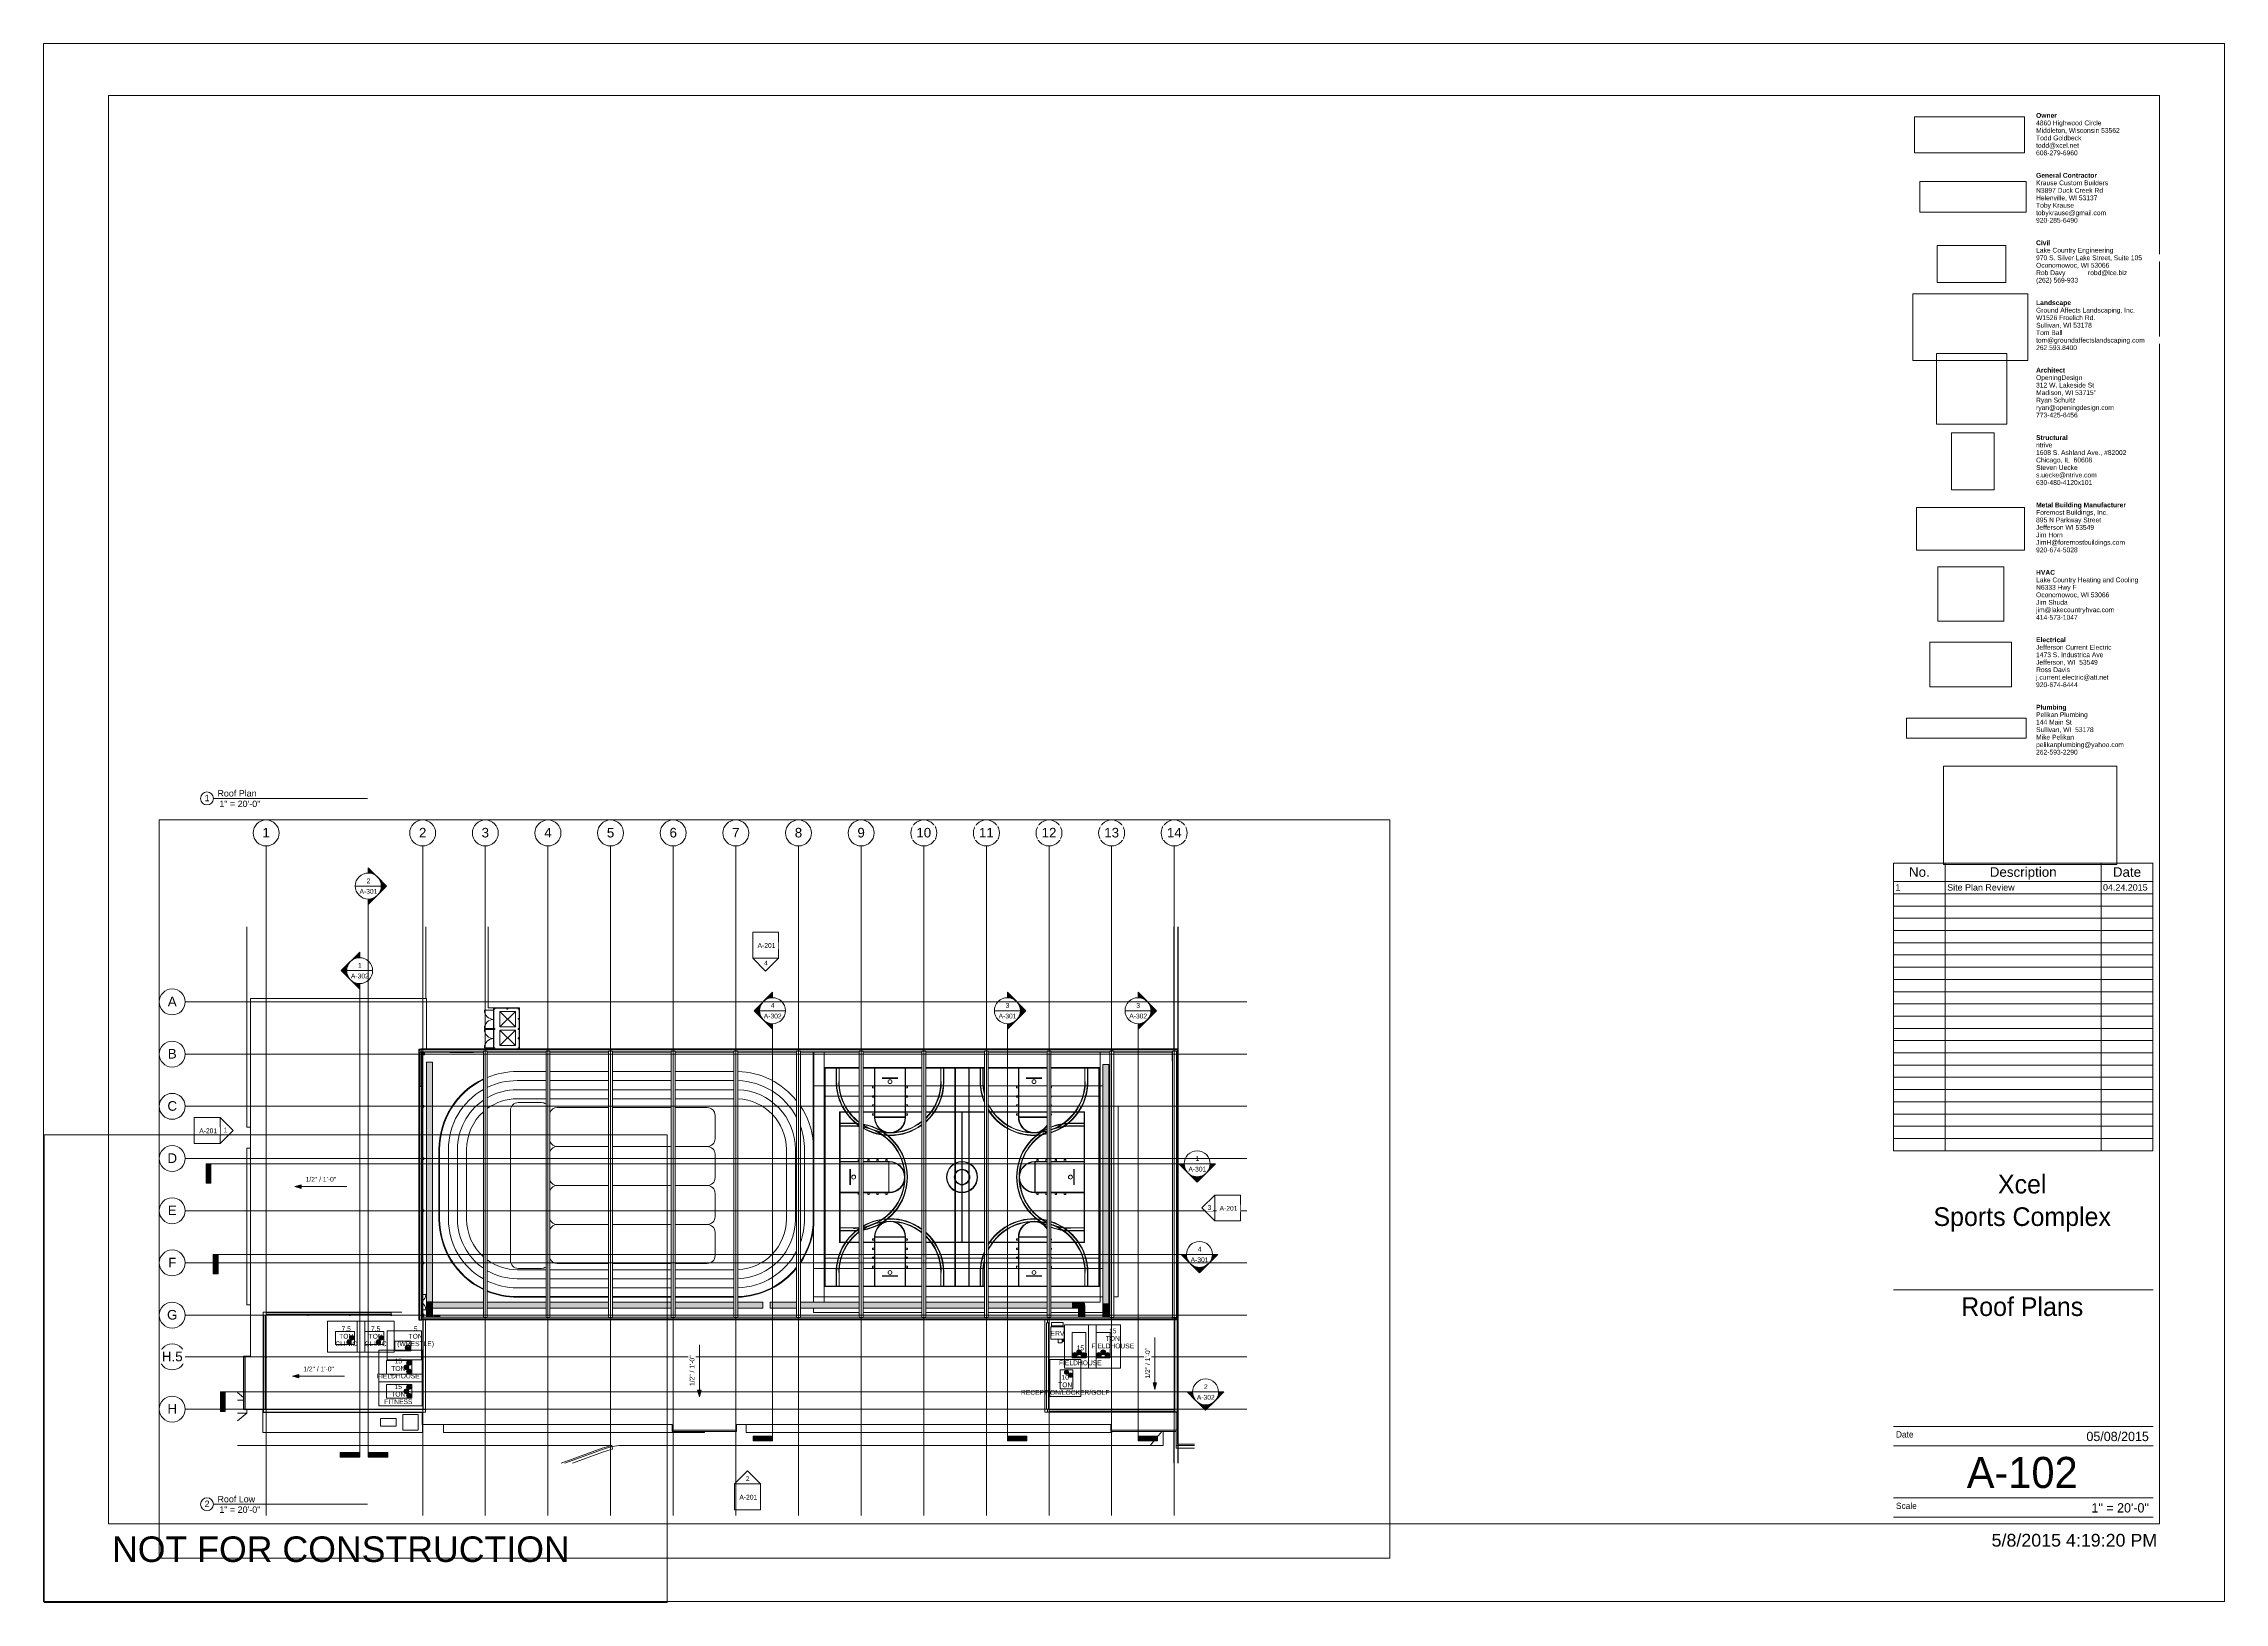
# Paper-space layout 'Layout1' of a CAD drawing. Header units: inches. Extents: x 0 to 42, y 0 to 30.
# The model-space entities are those that its viewports show. They can reach past a viewport. Long polylines and large blocks are cut down to what shows.
import ezdxf

# ---------------------------------------------------------------- set-up
doc = ezdxf.new("R2010")
doc.units = ezdxf.units.IN
doc.header["$MEASUREMENT"] = 0
for name, pattern in [('Dash 1_16_', [0.125, 0.0625, -0.0625]), ('Dash dot', [0.625, 0.25, -0.1875, 0, -0.1875]), ('Grid Line 1_2_', [0.875, 0.5, -0.125, 0.125, -0.125]), ('Hidden', [0.28125, 0.1875, -0.09375]), ('Hidden 1_8_', [0.1875, 0.125, -0.0625])]:
    doc.linetypes.add(name, pattern=pattern)
for name, color, linetype, lineweight in [('A-DETL-HDLN', 90, 'Hidden 1_8_', 9), ('A-DETL-THIN', 151, 'Continuous', 9), ('A-DOOR', 31, 'Continuous', 9), ('A-FLOR', 192, 'Continuous', 9), ('A-FLOR-CLRS', 90, 'Dash 1_16_', 9), ('A-FLOR-HRAL', 11, 'Continuous', 9), ('A-FLOR-OTLN', 90, 'Continuous', 9), ('A-GLAZ-CWMG', 51, 'Continuous', 9), ('A-PROP-SBCK', 71, 'Hidden', 25), ('A-ROOF', 132, 'Continuous', 9), ('A-ROOF-OTLN', 132, 'Continuous', 9), ('A-WALL', 113, 'Continuous', 9), ('A-WALL-PATT', 111, 'Continuous', 25), ('C-BLDG-PADS', 91, 'Continuous', 9), ('C-TOPO', 7, 'Continuous', 9), ('Conc', 7, 'Continuous', 9), ('E-ELEC-EQPM', 71, 'Continuous', 9), ('EOP-PR', 4, 'Continuous', 9), ('G-ANNO-DIMS', 111, 'Continuous', 9), ('G-ANNO-SCHD', 231, 'Continuous', 9), ('G-ANNO-SYMB', 111, 'Continuous', 9), ('G-ANNO-TTLB', 6, 'Continuous', 9), ('G-ANNO-TTLB-MEDM', 33, 'Continuous', 20), ('G-ANNO-TTLB-THIN', 151, 'Continuous', 9), ('I-WALL', 2, 'Continuous', 9), ('L-SITE-WALL', 31, 'Continuous', 9), ('M-EQPM', 50, 'Continuous', 9), ('M-EQPM-IDEN', 50, 'Continuous', 9), ('M-HVAC-DUCT', 70, 'Continuous', 9), ('M-HVAC-DUCT-ANNO', 70, 'Continuous', 9), ('S-BEAM', 12, 'Continuous', 9), ('S-COLS', 52, 'Continuous', 9), ('S-GRID', 1, 'Continuous', 9), ('S-GRID-IDEN', 1, 'Continuous', 9)]:
    doc.layers.add(name, color=color, linetype=linetype, lineweight=lineweight)
doc.layers.add('G-ANNO-NPLT', color=191, linetype='Continuous', plot=False)
doc.styles.add('Arial', font='arial.ttf', dxfattribs={"height": 44.258982})
doc.styles.add('Arial_1', font='arial.ttf', dxfattribs={"height": 22.129491})
doc.styles.add('Arial_2', font='arial.ttf', dxfattribs={"height": 0.092206})
doc.styles.add('Arial_3', font='arial.ttf', dxfattribs={"height": 0.491766})
doc.styles.add('Arial_4', font='arial.ttf', dxfattribs={"height": 0.245883})
doc.styles.add('Arial_5', font='arial.ttf', dxfattribs={"height": 0.122942})
doc.styles.add('Arial_6', font='arial.ttf', dxfattribs={"height": 0.184412})
doc.styles.add('Century Gothic', font='GOTHIC.TTF', dxfattribs={"height": 0.119759})
doc.styles.add('Century Gothic_1', font='GOTHIC.TTF', dxfattribs={"height": 0.179639})
doc.styles.add('Century Gothic_2', font='GOTHIC.TTF', dxfattribs={"height": 0.598797})
doc.styles.add('Century Gothic_3', font='GOTHIC.TTF', dxfattribs={"height": 0.359278})
picture_1 = doc.add_image_def('image1.jpg', size_in_pixel=(1176, 668))
picture_2 = doc.add_image_def('image2.jpg', size_in_pixel=(477, 79))
picture_3 = doc.add_image_def('image3.png', size_in_pixel=(259, 141))
picture_4 = doc.add_image_def('image4.jpg', size_in_pixel=(150, 124))
picture_5 = doc.add_image_def('image5.jpg', size_in_pixel=(309, 122))
picture_6 = doc.add_image_def('image6.png', size_in_pixel=(302, 400))
picture_7 = doc.add_image_def('image7.jpg', size_in_pixel=(95, 51))
picture_8 = doc.add_image_def('image8.png', size_in_pixel=(388, 225))
picture_9 = doc.add_image_def('image9.jpg', size_in_pixel=(232, 76))
picture_10 = doc.add_image_def('image10.jpg', size_in_pixel=(900, 259))
picture_11 = doc.add_image_def('image11.jpg', size_in_pixel=(939, 939))
pattern_1 = [(45, (5793.642, 0), (-23.758788, 23.758788), []), (45, (5793.642, 36), (-23.758788, 23.758788), [])]
pattern_2 = [(0, (5793.642, 0), (0, 30), []), (90, (5793.642, 0), (-30, 2e-15), [])]

# ---------------------------------------------------------------- blocks, each defined once
blk = doc.blocks.new('E1 30 x 42 Horizontal - E1 30x42 Horizontal-11829-Roof Plans')
at = {"layer": 'G-ANNO-TTLB-MEDM'}
for p, q in [((1.24, 29.014), (1.24, 1.514)), ((40.74, 29.014), (1.24, 29.014)), ((40.74, 29.014), (40.74, 1.514)), ((40.615, 14.233), (35.615, 14.233)), ((35.615, 6.02), (40.615, 6.02)), ((1.24, 1.514), (40.74, 1.514)), ((40.615, 1.639), (35.615, 1.639))]:
    blk.add_line(p, q, dxfattribs=at)
at = {"layer": 'G-ANNO-TTLB-THIN'}
for p, q in [((-0.01, 30.014), (41.99, 30.014)), ((-0.01, 0.014), (-0.01, 30.014)), ((41.99, 0.014), (41.99, 30.014)), ((35.615, 3.389), (40.615, 3.389)), ((35.615, 3.014), (40.615, 3.014)), ((35.615, 2.014), (40.615, 2.014)), ((-0.01, 0.014), (41.99, 0.014))]:
    blk.add_line(p, q, dxfattribs=at)
at = {"layer": 'G-ANNO-TTLB', "char_height": 0.09221, "attachment_point": 1, "line_spacing_factor": 0.938532, "style": 'Arial_2', "bg_fill": 3, "box_fill_scale": 1.25, "bg_fill_color": 0, "bg_fill_transparency": 0}
for s, insert, width in [('\\fArial|b1|i0|c0|p34|;Civil', (38.363, 26.225), 0.28768), ('\\fArial|b1|i0|c0|p34|;Structural', (38.363, 22.475), 0.64856), ('\\fArial|b1|i0|c0|p34|;HVAC', (38.363, 19.879), 0.41876), ('\\fArial|b1|i0|c0|p34|;Electrical', (38.363, 18.581), 0.61622)]:
    blk.add_mtext(s, dxfattribs=dict(at, insert=insert, width=width))
at = {"layer": 'G-ANNO-TTLB', "insert": (1.307, 1.27), "char_height": 0.49177, "width": 10.47, "attachment_point": 1, "line_spacing_factor": 0.938532, "style": 'Arial_3'}
blk.add_mtext('NOT FOR CONSTRUCTION', dxfattribs=at)
at = {"layer": 'G-ANNO-TTLB'}
image = blk.add_image(picture_9, insert=(36.024, 27.911), size_in_units=(2.118, 0.694), dxfattribs=at)
image.dxf.flags = 7
image = blk.add_image(picture_10, insert=(36.126, 26.77), size_in_units=(2.048, 0.589), dxfattribs=at)
image.dxf.flags = 7
image = blk.add_image(picture_7, insert=(36.46, 25.417), size_in_units=(1.319, 0.708), dxfattribs=at)
image.dxf.flags = 7
image = blk.add_image(picture_8, insert=(35.988, 23.91), size_in_units=(2.218, 1.286), dxfattribs=at)
image.dxf.flags = 7
image = blk.add_image(picture_11, insert=(36.444, 22.689), size_in_units=(1.358, 1.358), dxfattribs=at)
image.dxf.flags = 7
image = blk.add_image(picture_6, insert=(36.733, 21.424), size_in_units=(0.825, 1.093), dxfattribs=at)
image.dxf.flags = 7
image = blk.add_image(picture_5, insert=(36.062, 20.262), size_in_units=(2.078, 0.821), dxfattribs=at)
image.dxf.flags = 7
image = blk.add_image(picture_4, insert=(36.474, 18.891), size_in_units=(1.268, 1.049), dxfattribs=at)
image.dxf.flags = 7
image = blk.add_image(picture_3, insert=(36.315, 17.631), size_in_units=(1.574, 0.857), dxfattribs=at)
image.dxf.flags = 7
image = blk.add_image(picture_2, insert=(35.866, 16.643), size_in_units=(2.303, 0.381), dxfattribs=at)
image.dxf.flags = 7
image = blk.add_image(picture_1, insert=(36.577, 14.205), size_in_units=(3.341, 1.898), dxfattribs=at)
image.dxf.flags = 7
at = {"layer": 'G-ANNO-TTLB', "attachment_point": 1, "bg_fill": 3, "box_fill_scale": 1.25, "bg_fill_color": 0, "bg_fill_transparency": 0}
for s, insert, char_height, width, line_spacing_factor, style in [('\\fArial|b1|i0|c0|p34|;Owner', (38.363, 28.677), 0.09221, 0.44259, 0.938532, 'Arial_2'), ('\\fArial|b1|i0|c0|p34|;General Contractor', (38.363, 27.523), 0.09221, 1.28521, 0.938532, 'Arial_2'), ('Lake Country Engineering', (38.363, 26.081), 0.09221, 1.74142, 0.938532, 'Arial_2'), ('\\fArial|b1|i0|c0|p34|;Landscape', (38.363, 25.071), 0.09221, 0.73708, 0.938532, 'Arial_2'), ('\\fArial|b1|i0|c0|p34|;Architect', (38.363, 23.773), 0.09221, 0.59069, 0.938532, 'Arial_2'), ('ntrive', (38.363, 22.331), 0.0922, 0.37109, 0.938532, 'Arial_2'), ('\\fArial|b1|i0|c0|p34|;Metal Building Manufacturer', (38.363, 21.177), 0.09221, 1.8793, 0.938532, 'Arial_2'), ('Lake Country Heating and Cooling', (38.363, 19.734), 0.09221, 2.30317, 0.938532, 'Arial_2'), ('Jefferson Current Electric', (38.363, 18.436), 0.09221, 1.71418, 0.938532, 'Arial_2'), ('\\fArial|b1|i0|c0|p34|;Plumbing', (38.363, 17.283), 0.09221, 0.62814, 0.938532, 'Arial_2'), ('Date', (35.665, 3.294), 0.1198, 0.4725, 0.984117, 'Century Gothic'), ('Scale', (35.665, 1.919), 0.1198, 0.5265, 0.984117, 'Century Gothic')]:
    blk.add_mtext(s, dxfattribs=dict(at, insert=insert, char_height=char_height, width=width, line_spacing_factor=line_spacing_factor, style=style))
at = {"layer": 'G-ANNO-TTLB', "char_height": 0.09221, "attachment_point": 1, "line_spacing_factor": 0.938532, "style": 'Arial_2', "bg_fill": 3, "box_fill_scale": 1.25, "bg_fill_color": 0, "bg_fill_transparency": 0}
for s, insert, width in [('4860 Highwood Circle', (38.363, 28.533), 1.47416), ('Krause Custom Builders', (38.363, 27.379), 1.63077), ('970 S. Silver Lake Street, Suite 105', (38.363, 25.936), 2.39509), ('Ground Affects Landscaping, Inc.', (38.363, 24.927), 2.24019), ('OpeningDesign', (38.363, 23.629), 1.03838), ('1608 S. Ashland Ave., #82002', (38.363, 22.186), 2.03762), ('Foremost Buildings, Inc.', (38.363, 21.033), 1.62396), ('N6333 Hwy F', (38.363, 19.59), 0.90901), ('1473 S. Industrica Ave', (38.363, 18.292), 1.52183), ('Pelikan Plumbing', (38.363, 17.138), 1.16605)]:
    blk.add_mtext(s, dxfattribs=dict(at, insert=insert, width=width))
for s, insert, width in [('Middleton, Wisconsin 53562', (38.363, 28.388), 1.89633), ('N3897 Duck Creek Rd', (38.363, 27.234), 1.51161), ('Oconomowoc, WI 53066', (38.363, 25.792), 1.65971), ('W1526 Froelich Rd.', (38.363, 24.783), 1.34309), ('312 W. Lakeside St', (38.363, 23.484), 1.31926), ('Chicago, IL  60608', (38.363, 22.042), 1.26649), ('895 N Parkway Street', (38.363, 20.888), 1.46565), ('Oconomowoc, WI 53066', (38.363, 19.446), 1.65971), ('Jefferson, WI  53549', (38.363, 18.148), 1.40778), ('144 Main St', (38.363, 16.994), 0.80347)]:
    blk.add_mtext(s, dxfattribs=dict(at, insert=insert, width=width))
at = {"layer": 'G-ANNO-TTLB', "attachment_point": 1, "line_spacing_factor": 0.938532, "style": 'Arial_2', "bg_fill": 3, "box_fill_scale": 1.25, "bg_fill_color": 0, "bg_fill_transparency": 0}
for s, insert, char_height, width in [('Todd Goldbeck', (38.363, 28.244), 0.09221, 1.02306), ('Helenville, WI 53137', (38.363, 27.09), 0.09221, 1.39416), ('Rob Davy', (38.363, 25.648), 0.0922, 0.66048), ('robd@lce.biz', (39.363, 25.648), 0.09221, 0.88178), ('Sullivan, WI 53178', (38.363, 24.638), 0.09221, 1.26819), ('Madison, WI 53715"', (38.363, 23.34), 0.09221, 1.36181), ('Steven Uecke', (38.363, 21.898), 0.09221, 0.94135), ('Jefferson WI 53549', (38.363, 20.744), 0.09221, 1.32266), ('Jim Shuda', (38.363, 19.302), 0.0922, 0.71325), ('Ross Davis', (38.363, 18.004), 0.0922, 0.76772), ('Sullivan, WI  53178', (38.363, 16.85), 0.09221, 1.31075)]:
    blk.add_mtext(s, dxfattribs=dict(at, insert=insert, char_height=char_height, width=width))
for s, insert, char_height, width in [('todd@xcel.net', (38.363, 28.1), 0.09221, 0.96859), ('Toby Krause', (38.363, 26.946), 0.09221, 0.85284), ('(262) 569-933', (38.363, 25.504), 0.09221, 0.94646), ('Tom Ball', (38.363, 24.494), 0.0922, 0.59579), ('Ryan Schultz', (38.363, 23.196), 0.09221, 0.88518), ('s.uecke@ntrive.com', (38.363, 21.754), 0.09221, 1.37543), ('Jim Horn', (38.363, 20.6), 0.0922, 0.60601), ('jim@lakecountryhvac.com', (38.363, 19.158), 0.09221, 1.76695), ('j.current.electric@att.net', (38.363, 17.859), 0.09221, 1.64609), ('Mike Pelikan', (38.363, 16.706), 0.09221, 0.85624)]:
    blk.add_mtext(s, dxfattribs=dict(at, insert=insert, char_height=char_height, width=width))
at = {"layer": 'G-ANNO-TTLB', "char_height": 0.09221, "attachment_point": 1, "line_spacing_factor": 0.938532, "style": 'Arial_2', "bg_fill": 3, "box_fill_scale": 1.25, "bg_fill_color": 0, "bg_fill_transparency": 0}
for s, insert, width in [('608-279-6960', (38.363, 27.956), 0.93625), ('tobykrause@gmail.com', (38.363, 26.802), 1.57971), ('tom@groundaffectslandscaping.com', (38.363, 24.35), 2.45808), ('ryan@openingdesign.com', (38.363, 23.052), 1.75163), ('630-480-4120x101', (38.363, 21.609), 1.26308), ('JimH@foremostbuildings.com', (38.363, 20.456), 2.01378), ('414-573-1047', (38.363, 19.013), 0.93625), ('920-674-6444', (38.363, 17.715), 0.93625), ('pelikanplumbing@yahoo.com', (38.363, 16.561), 1.97804)]:
    blk.add_mtext(s, dxfattribs=dict(at, insert=insert, width=width))
for s, insert, width in [('920-285-6490', (38.363, 26.658), 0.93625), ('262.593.8400', (38.363, 24.206), 0.91923), ('773-425-6456', (38.363, 22.908), 0.93625), ('920-674-5028', (38.363, 20.311), 0.93625), ('262-593-2290', (38.363, 16.417), 0.93625)]:
    blk.add_mtext(s, dxfattribs=dict(at, insert=insert, width=width))
blk = doc.blocks.new('Viewport - View Title-1830-Roof Plans')
at = {"layer": 'G-ANNO-TTLB'}
for start, end in [(0, 180), (180, 360)]:
    blk.add_arc((-0.125, 0), 0.125, start, end, dxfattribs=at)
blk = doc.blocks.new('Family7 - Family7-772884-Roof Low')
at = {"layer": 'S-BEAM'}
for p, q in [((23076.89, -22360.235), (23076.89, -21129.55)), ((23076.89, -21129.55), (23094.89, -21129.55)), ((23094.89, -21129.55), (23094.89, -22360.235)), ((23076.89, -22360.235), (23094.89, -22360.235))]:
    blk.add_line(p, q, dxfattribs=at)
blk = doc.blocks.new('Girt_Z - 8_D-904143-Roof Low')
at = {"layer": 'S-BEAM'}
for p, q in [((23076.89, -22360.053), (22791.525, -22360.053)), ((23366.39, -22360.053), (23094.89, -22360.053)), ((23655.89, -22360.053), (23384.39, -22360.053)), ((23945.39, -22360.053), (23673.89, -22360.053)), ((24234.89, -22360.053), (23963.39, -22360.053)), ((24524.39, -22360.053), (24252.89, -22360.053)), ((24813.89, -22360.053), (24542.39, -22360.053)), ((25103.39, -22360.053), (24831.89, -22360.053)), ((25392.89, -22360.053), (25121.39, -22360.053)), ((25682.39, -22360.053), (25410.89, -22360.053)), ((25971.89, -22360.053), (25700.39, -22360.053)), ((26260.89, -22360.053), (25991.255, -22360.053)), ((26260.89, -22360.053), (26260.89, -22360.24)), ((26260.89, -22360.24), (26260.89, -22367.408)), ((22791.525, -22367.408), (26260.89, -22367.408)), ((22791.525, -22367.478), (26260.89, -22367.478)), ((26260.89, -22367.408), (26260.89, -22367.478)), ((26260.89, -22367.478), (26260.89, -22368.053)), ((22791.525, -22368.053), (26260.89, -22368.053))]:
    blk.add_line(p, q, dxfattribs=at)
blk = doc.blocks.new('Girt_C - 8_D-560231-Roof Low')
at = {"layer": 'S-BEAM'}
for p, q in [((22805.255, -21139.053), (22791.525, -21139.053)), ((22805.255, -21139.053), (22805.255, -21139.24)), ((22805.255, -21139.24), (22805.255, -21146.865)), ((22791.959, -21147.053), (22800.822, -21147.053)), ((22801.255, -21147.053), (22805.255, -21147.053)), ((22805.255, -21146.865), (22805.255, -21147.053))]:
    blk.add_line(p, q, dxfattribs=at)
blk = doc.blocks.new('Girt_Z - 8_D-983210-Roof Low')
at = {"layer": 'S-BEAM'}
for p, q in [((22783.525, -21135.053), (22784.1, -21135.053)), ((22783.525, -21135.053), (22783.525, -21293.719)), ((22784.1, -21135.053), (22784.17, -21135.053)), ((22784.1, -21135.053), (22784.1, -21293.719)), ((22784.17, -21135.053), (22791.337, -21135.053)), ((22784.17, -21135.053), (22784.17, -21293.719)), ((22791.337, -21135.053), (22791.525, -21135.053)), ((22791.525, -21139.822), (22791.525, -21135.053)), ((22791.525, -21293.719), (22791.525, -21147.783))]:
    blk.add_line(p, q, dxfattribs=at)
blk = doc.blocks.new('Carrier_48TC_Standard_Efficiency_Gas_Heat_Electric_Cooling_Packaged_Rooftop_Unit_3_to_15_nominal_tons - 15 ton 48TC__16-873539-Roof Low')
at = {"layer": 'M-EQPM', "linetype": 'Dash dot'}
for p, q in [((-105.937, -79.688), (-105.937, 67.687)), ((-105.937, 67.687), (93.938, 67.687)), ((93.938, 67.687), (93.938, -79.688)), ((93.938, -79.688), (-105.937, -79.688))]:
    blk.add_line(p, q, dxfattribs=at)
at = {"layer": 'M-EQPM'}
for p, q in [((57.937, 31.687), (-57.937, 31.687)), ((-57.937, 31.687), (-57.937, -31.688)), ((57.937, -31.688), (57.937, 31.687)), ((58.062, 27.312), (57.937, 27.312)), ((58.062, 27.312), (58.062, 15.437)), ((57.937, 15.437), (58.062, 15.437)), ((58.062, 10.336), (57.937, 10.336)), ((58.062, 9.289), (58.062, 10.336)), ((58.062, 10.336), (58.062, 9.289)), ((57.937, 9.289), (58.062, 9.289)), ((58.062, 6.687), (57.937, 6.687)), ((58.062, 6.687), (58.062, -25.063)), ((57.937, -25.063), (58.062, -25.063)), ((-57.937, -31.688), (57.937, -31.688))]:
    blk.add_line(p, q, dxfattribs=at)
for centre, radius in [((-44.937, 19.687), 11), ((-44.937, 19.687), 8.25), ((-44.937, 19.687), 5.5), ((-44.937, 19.687), 2.75), ((-32.937, 0), 11), ((-32.937, 0), 8.25), ((-32.937, 0), 5.5), ((-32.937, 0), 2.75), ((-44.937, -19.688), 11), ((-44.937, -19.688), 8.25), ((-44.937, -19.688), 5.5), ((-44.937, -19.688), 2.75)]:
    blk.add_circle(centre, radius, dxfattribs=at)
blk = doc.blocks.new('Rectangular Mullion - Profile_Polycarbonate_Upper and left-750942-Roof Low')
at = {"layer": 'A-GLAZ-CWMG', "lineweight": 13}
for p, q in [((-3.622, 1.141125), (0, 1.141125)), ((-3.622, 0.787125), (-3.622, 1.141125)), ((0, 1.141125), (0, -0.984875)), ((-3.372, 0.787125), (-3.622, 0.787125)), ((-0.0625, 1.078625), (-3.5595, 1.078625)), ((-3.5595, 1.078625), (-3.5595, 0.849625)), ((-3.5595, 0.849625), (-3.372, 0.849625)), ((-3.372, 0.849625), (-3.372, 0.787125)), ((-0.0625, -0.922375), (-0.0625, 1.078625)), ((-2.834, -0.984875), (-2.834, -0.859875)), ((-2.834, -0.859875), (-2.7715, -0.859875)), ((0, -0.984875), (-2.834, -0.984875)), ((-2.7715, -0.859875), (-2.7715, -0.922375)), ((-2.7715, -0.922375), (-0.0625, -0.922375))]:
    blk.add_line(p, q, dxfattribs=at)
blk = doc.blocks.new('Rectangular Mullion - Profile_Polycarbonate_right-752683-Roof Low')
at = {"layer": 'A-GLAZ-CWMG', "lineweight": 13}
for p, q in [((0, 1.141125), (-3.622, 1.141125)), ((-3.622, 1.141125), (-3.622, 0.787125)), ((0, -0.984875), (0, 1.141125)), ((-3.622, 0.787125), (-3.372, 0.787125)), ((-3.5595, 0.849625), (-3.5595, 1.078625)), ((-3.5595, 1.078625), (-0.0625, 1.078625)), ((-3.372, 0.849625), (-3.5595, 0.849625)), ((-3.372, 0.787125), (-3.372, 0.849625)), ((-0.0625, 1.078625), (-0.0625, -0.922375)), ((-2.7715, -0.859875), (-2.834, -0.859875)), ((-2.834, -0.859875), (-2.834, -0.984875)), ((-2.834, -0.984875), (0, -0.984875)), ((-2.7715, -0.922375), (-2.7715, -0.859875)), ((-0.0625, -0.922375), (-2.7715, -0.922375))]:
    blk.add_line(p, q, dxfattribs=at)
blk = doc.blocks.new('Rectangular Mullion - Profile_Polycarbonate_Upper and left-1002642-Roof Low')
at = {"layer": 'A-GLAZ-CWMG', "lineweight": 13}
for p, q in [((-3.622, 1.141125), (0, 1.141125)), ((-3.622, 0.787125), (-3.622, 1.141125)), ((0, 1.141125), (0, -0.984875)), ((-3.372, 0.787125), (-3.622, 0.787125)), ((-0.0625, 1.078625), (-3.5595, 1.078625)), ((-3.5595, 1.078625), (-3.5595, 0.849625)), ((-3.5595, 0.849625), (-3.372, 0.849625)), ((-3.372, 0.849625), (-3.372, 0.787125)), ((-0.0625, -0.922375), (-0.0625, 1.078625)), ((-2.834, -0.984875), (-2.834, -0.859875)), ((-2.834, -0.859875), (-2.7715, -0.859875)), ((0, -0.984875), (-2.834, -0.984875)), ((-2.7715, -0.859875), (-2.7715, -0.922375)), ((-2.7715, -0.922375), (-0.0625, -0.922375))]:
    blk.add_line(p, q, dxfattribs=at)
blk = doc.blocks.new('Rectangular Mullion - Profile_Polycarbonate_right-1002643-Roof Low')
at = {"layer": 'A-GLAZ-CWMG', "lineweight": 13}
for p, q in [((0, 1.141125), (-3.622, 1.141125)), ((-3.622, 1.141125), (-3.622, 0.787125)), ((0, -0.984875), (0, 1.141125)), ((-3.622, 0.787125), (-3.372, 0.787125)), ((-3.5595, 0.849625), (-3.5595, 1.078625)), ((-3.5595, 1.078625), (-0.0625, 1.078625)), ((-3.372, 0.849625), (-3.5595, 0.849625)), ((-3.372, 0.787125), (-3.372, 0.849625)), ((-0.0625, 1.078625), (-0.0625, -0.922375)), ((-2.7715, -0.859875), (-2.834, -0.859875)), ((-2.834, -0.859875), (-2.834, -0.984875)), ((-2.834, -0.984875), (0, -0.984875)), ((-2.7715, -0.922375), (-2.7715, -0.859875)), ((-0.0625, -0.922375), (-2.7715, -0.922375))]:
    blk.add_line(p, q, dxfattribs=at)
blk = doc.blocks.new('Rectangular Mullion - Rectangular Mullion 1-827988-Roof Low')
at = {"layer": 'A-GLAZ-CWMG'}
for p, q in [((26285.515, -22796.365), (26285.515, -22797.428)), ((26285.515, -22797.428), (26284.015, -22797.428))]:
    blk.add_line(p, q, dxfattribs=at)
blk = doc.blocks.new('Rectangular Mullion - Rectangular Mullion 1-769201-Roof Low')
at = {"layer": 'A-GLAZ-CWMG'}
blk.add_line((26285.515, -22723.99), (26285.515, -22760.178), dxfattribs=at)
blk = doc.blocks.new('Rectangular Mullion - Rectangular Mullion 1-779532-Roof Low')
at = {"layer": 'A-GLAZ-CWMG'}
for p, q in [((26284.015, -22687.928), (26285.515, -22687.928)), ((26285.515, -22687.928), (26285.515, -22723.99))]:
    blk.add_line(p, q, dxfattribs=at)
blk = doc.blocks.new('Rectangular Mullion - Rectangular Mullion 1-1006469-Roof Low')
at = {"layer": 'A-GLAZ-CWMG'}
for p, q in [((22057.515, -22795.428), (22057.515, -22786.678)), ((22059.017, -22795.428), (22057.515, -22795.428)), ((22059.89, -22795.428), (22059.265, -22795.428))]:
    blk.add_line(p, q, dxfattribs=at)
blk = doc.blocks.new('HSS-Round Hollow Structural Section-Column - HSS4X0_220-947151-Roof Low')
at = {"layer": 'S-COLS'}
for radius, start, end in [(2, 0, 180), (1.795, 0, 180), (2, 180, 0), (1.795, 180, 0)]:
    blk.add_arc((0, 0), radius, start, end, dxfattribs=at)
blk = doc.blocks.new('HSS-Hollow Structural Section-Column - HSS6X6X1_4-806947-Roof Low')
at = {"layer": 'S-COLS'}
for p, q in [((-2.534, 3), (2.534, 3)), ((-3, 0.145), (-3, 2.534)), ((-2.767, 2.534), (-2.767, 0.145)), ((2.534, 2.767), (-2.534, 2.767)), ((2.767, 0.145), (2.767, 2.534)), ((3, 2.534), (3, 0.145)), ((-3, -2.534), (-3, -0.145)), ((-2.767, -0.145), (-2.767, -2.534)), ((2.767, -2.534), (2.767, -0.145)), ((3, -0.145), (3, -2.534)), ((-2.534, -2.767), (2.534, -2.767)), ((2.534, -3), (-2.534, -3))]:
    blk.add_line(p, q, dxfattribs=at)
for centre, radius, start, end in [((-2.534, 2.534), 0.466, 90, 180), ((2.534, 2.534), 0.466, 360, 90), ((-2.534, 2.534), 0.233, 90, 180), ((2.534, 2.534), 0.233, 0, 90), ((-2.534, -2.534), 0.466, 180, 270), ((-2.534, -2.534), 0.233, 180, 270), ((2.534, -2.534), 0.466, 270, 360), ((2.534, -2.534), 0.233, 270, 360)]:
    blk.add_arc(centre, radius, start, end, dxfattribs=at)
blk = doc.blocks.new('Girt_C - 8_D-947122-Roof Low')
at = {"layer": 'S-BEAM'}
for p, q in [((22651.14, -22339.053), (22073.14, -22339.053)), ((22073.14, -22339.24), (22073.14, -22339.053)), ((22073.14, -22346.865), (22073.14, -22339.24)), ((22651.14, -22339.053), (22651.14, -22339.24)), ((22651.14, -22339.24), (22651.14, -22346.865)), ((22073.14, -22347.053), (22073.14, -22346.865)), ((22073.14, -22347.053), (22651.14, -22347.053)), ((22651.14, -22346.865), (22651.14, -22347.053))]:
    blk.add_line(p, q, dxfattribs=at)
blk = doc.blocks.new('Girt_C - 8_D-948458-Roof Low')
at = {"layer": 'S-BEAM'}
for p, q in [((22061.64, -22350.553), (22061.64, -22786.678)), ((22061.64, -22350.553), (22061.828, -22350.553)), ((22061.828, -22350.553), (22069.453, -22350.553)), ((22069.453, -22350.553), (22069.64, -22350.553)), ((22069.64, -22786.678), (22069.64, -22350.553))]:
    blk.add_line(p, q, dxfattribs=at)
blk = doc.blocks.new('Door_Single_Storefront - one-815663-Roof Low')
at = {"layer": 'A-DOOR'}
blk.add_line((-17.594, -35.188), (-17.594, -16.49), dxfattribs=at)
blk.add_arc((-17.594, 0), 35.188, 270, 331.9067, dxfattribs=at)
blk = doc.blocks.new('Door_Single_Storefront - one-824383-Roof Low')
at = {"layer": 'A-DOOR'}
blk.add_line((-17.594, 35.188), (-17.594, 16.49), dxfattribs=at)
blk.add_arc((-17.594, 0), 35.188, 28.0933, 90, dxfattribs=at)
blk = doc.blocks.new('Carrier_48TC_Standard_Efficiency_Gas_Heat_Electric_Cooling_Packaged_Rooftop_Unit_3_to_15_nominal_tons - 7_5 ton 48TC__08-873531-Roof Low')
at = {"layer": 'M-EQPM', "linetype": 'Dash dot'}
for p, q in [((-92.062, 29.75), (-92.062, 65.75)), ((-92.062, 65.75), (80.063, 65.75)), ((80.063, 65.75), (80.063, -77.75)), ((-92.062, -77.75), (-92.062, -29.75)), ((80.063, -77.75), (-92.062, -77.75))]:
    blk.add_line(p, q, dxfattribs=at)
at = {"layer": 'M-EQPM'}
for p, q in [((44.062, 29.75), (-44.062, 29.75)), ((-44.062, 29.75), (-44.062, -29.75)), ((44.062, -29.75), (44.062, 29.75)), ((44.187, 24.75), (44.062, 24.75)), ((44.187, 24.75), (44.187, 12.125)), ((44.062, 12.125), (44.187, 12.125)), ((44.187, 8.148), (44.062, 8.148)), ((44.187, 7.102), (44.187, 8.148)), ((44.187, 8.148), (44.187, 7.102)), ((44.062, 7.102), (44.187, 7.102)), ((44.187, 4.875), (44.062, 4.875)), ((44.187, 4.875), (44.187, -23.5)), ((44.062, -23.5), (44.187, -23.5)), ((-44.062, -29.75), (44.062, -29.75))]:
    blk.add_line(p, q, dxfattribs=at)
for centre, radius in [((-19.062, 18.75), 10), ((-19.062, 18.75), 7.5), ((-19.062, 18.75), 5), ((-19.062, 18.75), 2.5), ((-32.062, 0), 10), ((-32.062, 0), 7.5), ((-32.062, 0), 5), ((-32.062, 0), 2.5)]:
    blk.add_circle(centre, radius, dxfattribs=at)
blk = doc.blocks.new('Carrier_48TC_Standard_Efficiency_Gas_Heat_Electric_Cooling_Packaged_Rooftop_Unit_3_to_15_nominal_tons - 7_5 ton 48TC__08-V3-Roof Low')
at = {"layer": 'M-EQPM', "linetype": 'Dash dot'}
for p, q in [((-92.062, -77.75), (-92.062, 65.75)), ((-92.062, 65.75), (80.063, 65.75)), ((80.063, 65.75), (80.063, -77.75)), ((80.063, -77.75), (-92.062, -77.75))]:
    blk.add_line(p, q, dxfattribs=at)
at = {"layer": 'M-EQPM'}
for p, q in [((44.062, 29.75), (-44.062, 29.75)), ((-44.062, 29.75), (-44.062, -29.75)), ((44.062, -29.75), (44.062, 29.75)), ((44.187, 24.75), (44.062, 24.75)), ((44.187, 24.75), (44.187, 12.125)), ((44.062, 12.125), (44.187, 12.125)), ((44.187, 8.148), (44.062, 8.148)), ((44.187, 7.102), (44.187, 8.148)), ((44.187, 8.148), (44.187, 7.102)), ((44.062, 7.102), (44.187, 7.102)), ((44.187, 4.875), (44.062, 4.875)), ((44.187, 4.875), (44.187, -23.5)), ((44.062, -23.5), (44.187, -23.5)), ((-44.062, -29.75), (44.062, -29.75))]:
    blk.add_line(p, q, dxfattribs=at)
for centre, radius in [((-19.062, 18.75), 10), ((-19.062, 18.75), 7.5), ((-19.062, 18.75), 5), ((-19.062, 18.75), 2.5), ((-32.062, 0), 10), ((-32.062, 0), 7.5), ((-32.062, 0), 5), ((-32.062, 0), 2.5)]:
    blk.add_circle(centre, radius, dxfattribs=at)
blk = doc.blocks.new('Carrier_48TC_Standard_Efficiency_Gas_Heat_Electric_Cooling_Packaged_Rooftop_Unit_3_to_15_nominal_tons - 5 ton 48TC__06-873527-Roof Low')
at = {"layer": 'M-EQPM', "linetype": 'Dash dot'}
for p, q in [((-85.187, -70), (-85.187, 64)), ((-85.187, 64), (73.188, 64)), ((73.188, 64), (73.188, -70)), ((73.188, -70), (-85.187, -70))]:
    blk.add_line(p, q, dxfattribs=at)
at = {"layer": 'M-EQPM'}
for p, q in [((37.187, 22), (-37.187, 22)), ((-37.187, 22), (-37.187, -22)), ((37.187, -22), (37.187, 22)), ((37.312, 19.75), (37.187, 19.75)), ((37.312, 19.75), (37.312, 9.25)), ((37.187, 9.25), (37.312, 9.25)), ((37.312, 5.273), (37.187, 5.273)), ((37.312, 4.227), (37.312, 5.273)), ((37.312, 5.273), (37.312, 4.227)), ((37.187, 4.227), (37.312, 4.227)), ((37.312, 1.375), (37.187, 1.375)), ((37.312, 1.375), (37.312, -15.375)), ((37.187, -15.375), (37.312, -15.375)), ((-37.187, -22), (37.187, -22))]:
    blk.add_line(p, q, dxfattribs=at)
for radius in [13, 9.75, 6.5, 3.25]:
    blk.add_circle((-23.187, 8), radius, dxfattribs=at)
blk = doc.blocks.new('Carrier_48TC_Standard_Efficiency_Gas_Heat_Electric_Cooling_Packaged_Rooftop_Unit_3_to_15_nominal_tons - 10 ton 48TC__12-873535-Roof Low')
at = {"layer": 'M-EQPM', "linetype": 'Dash dot'}
for p, q in [((-92.062, -77.75), (-92.062, 65.75)), ((-92.062, 65.75), (80.063, 65.75)), ((80.063, 65.75), (80.063, -77.75)), ((80.063, -77.75), (-92.062, -77.75))]:
    blk.add_line(p, q, dxfattribs=at)
at = {"layer": 'M-EQPM'}
for p, q in [((44.063, 29.75), (-44.062, 29.75)), ((-44.062, 29.75), (-44.062, -29.75)), ((44.063, -29.75), (44.063, 29.75)), ((44.188, 24.75), (44.063, 24.75)), ((44.188, 24.75), (44.188, 12.125)), ((44.063, 12.125), (44.188, 12.125)), ((44.188, 8.148), (44.063, 8.148)), ((44.188, 7.102), (44.188, 8.148)), ((44.188, 8.148), (44.188, 7.102)), ((44.063, 7.102), (44.188, 7.102)), ((44.188, 4.875), (44.063, 4.875)), ((44.188, 4.875), (44.188, -23.5)), ((44.063, -23.5), (44.188, -23.5)), ((-44.062, -29.75), (44.063, -29.75))]:
    blk.add_line(p, q, dxfattribs=at)
for centre, radius in [((-19.062, 18.75), 10), ((-19.062, 18.75), 7.5), ((-19.062, 18.75), 5), ((-19.062, 18.75), 2.5), ((-32.062, 0), 10), ((-32.062, 0), 7.5), ((-32.062, 0), 5), ((-32.062, 0), 2.5)]:
    blk.add_circle(centre, radius, dxfattribs=at)
blk = doc.blocks.new('he3xrtf - 115 V Single Phase-880047-Roof Low')
at = {"layer": 'M-EQPM', "lineweight": 15}
for p, q in [((28.625, 31.187), (-28.625, 31.187)), ((-28.625, 31.187), (-28.625, -31.188)), ((28.625, -31.188), (28.625, 31.187)), ((28.625, 27), (33.75, 27)), ((28.625, -27), (28.625, 27)), ((33.75, 27), (48.5, 27)), ((33.75, 27), (33.75, -27)), ((48.5, 27), (48.5, -27)), ((-45.375, -4), (-28.625, -4)), ((-45.375, -4), (-45.375, -22)), ((-28.625, -4), (-28.625, -22)), ((-28.625, -22), (-45.375, -22)), ((-38.75, -27.81), (-38.75, -23.81)), ((-28.625, -23.81), (-38.75, -23.81)), ((33.75, -27), (28.625, -27)), ((48.5, -27), (33.75, -27)), ((-38.75, -27.81), (-28.625, -27.81)), ((-28.625, -31.188), (28.625, -31.188))]:
    blk.add_line(p, q, dxfattribs=at)
blk = doc.blocks.new('Girt_Z - 8_D-984127-Roof Low')
at = {"layer": 'S-BEAM'}
for p, q in [((26282.611, -22364.053), (26282.611, -22220.49)), ((26282.681, -22364.053), (26282.681, -22220.49)), ((26283.255, -22364.053), (26283.255, -22220.49)), ((26275.255, -22360.235), (26275.255, -22364.053)), ((26275.443, -22364.053), (26275.255, -22364.053)), ((26282.243, -22364.053), (26275.443, -22364.053)), ((26282.611, -22364.053), (26282.243, -22364.053)), ((26282.681, -22364.053), (26282.611, -22364.053)), ((26283.255, -22364.053), (26282.681, -22364.053))]:
    blk.add_line(p, q, dxfattribs=at)
blk = doc.blocks.new('Round Elbow - 1_5 D-870650-Roof Low')
at = {"layer": 'M-HVAC-DUCT'}
for points in [[(25810.647, -22304.053), (25856.357, -22304.053), (25856.118, -22301.524), (25855.249, -22298.699), (25854.15, -22296.58), (25852.921, -22294.893), (25851.356, -22293.328), (25849.357, -22291.928), (25846.795, -22290.803), (25844.356, -22290.23), (25841.213, -22290.053), (25800.357, -22290.053), (25800.357, -22304.053), (25805.524, -22304.053)], [(25842.127, -22318.053), (25843.586, -22317.945), (25845.375, -22317.686), (25847.332, -22317.121), (25849.715, -22315.927), (25851.585, -22314.548), (25853.082, -22313.052), (25854.582, -22310.837), (25855.513, -22308.841), (25856.144, -22306.484), (25856.357, -22304.053), (25800.357, -22304.053), (25800.357, -22318.053), (25841.439, -22318.053)]]:
    blk.add_hatch(color=256, dxfattribs=at).paths.add_polyline_path(points, flags=0)
for p, q in [((25800.357, -22304.053), (25800.357, -22290.053)), ((25800.357, -22318.053), (25800.357, -22304.053))]:
    blk.add_line(p, q, dxfattribs=at)
at = {"layer": 'M-HVAC-DUCT', "flags": 128}
for points in [[(25842.357, -22290.053), (25842.324, -22290.053), (25842.223, -22290.053), (25842.055, -22290.053), (25841.821, -22290.053), (25841.52, -22290.053), (25841.153, -22290.053), (25840.722, -22290.053), (25840.225, -22290.053), (25839.665, -22290.053), (25839.042, -22290.053), (25838.357, -22290.053), (25837.611, -22290.053), (25836.806, -22290.053), (25835.942, -22290.053), (25835.021, -22290.053), (25834.045, -22290.053), (25833.015, -22290.053), (25831.933, -22290.053), (25830.8, -22290.053), (25829.619, -22290.053), (25828.391, -22290.053), (25827.118, -22290.053), (25825.802, -22290.053), (25824.445, -22290.053), (25823.05, -22290.053), (25821.618, -22290.053), (25820.153, -22290.053), (25818.656, -22290.053), (25817.129, -22290.053), (25815.576, -22290.053), (25813.999, -22290.053), (25812.399, -22290.053), (25810.781, -22290.053), (25809.145, -22290.053), (25807.496, -22290.053), (25805.835, -22290.053), (25804.165, -22290.053), (25802.49, -22290.053), (25800.811, -22290.053), (25800.357, -22290.053)], [(25800.357, -22318.053), (25802.037, -22318.053), (25803.714, -22318.053), (25805.385, -22318.053), (25807.049, -22318.053), (25808.701, -22318.053), (25810.341, -22318.053), (25811.964, -22318.053), (25813.569, -22318.053), (25815.153, -22318.053), (25816.713, -22318.053), (25818.247, -22318.053), (25819.752, -22318.053), (25821.226, -22318.053), (25822.667, -22318.053), (25824.072, -22318.053), (25825.439, -22318.053), (25826.766, -22318.053), (25828.051, -22318.053), (25829.292, -22318.053), (25830.486, -22318.053), (25831.632, -22318.053), (25832.728, -22318.053), (25833.772, -22318.053), (25834.763, -22318.053), (25835.699, -22318.053), (25836.578, -22318.053), (25837.399, -22318.053), (25838.161, -22318.053), (25838.863, -22318.053), (25839.503, -22318.053), (25840.08, -22318.053), (25840.594, -22318.053), (25841.043, -22318.053), (25841.427, -22318.053), (25841.746, -22318.053), (25841.998, -22318.053), (25842.184, -22318.053), (25842.303, -22318.053), (25842.355, -22318.053), (25842.357, -22318.053)]]:
    blk.add_lwpolyline(points, dxfattribs=at)
at = {"layer": 'M-HVAC-DUCT'}
for start, end in [(90, 90.5138), (81.7791, 90), (0, 80), (290, 0), (270, 280)]:
    blk.add_arc((25842.357, -22304.053), 14, start, end, dxfattribs=at)
blk = doc.blocks.new('Round Elbow - 1_5 D-V4-Roof Low')
at = {"layer": 'M-HVAC-DUCT'}
for points in [[(25956.692, -22359.303), (25968.544, -22359.303), (25968.531, -22340.199), (25968.304, -22342.632), (25967.389, -22345.531), (25966.447, -22347.423), (25964.89, -22349.485), (25962.503, -22351.521), (25960.413, -22352.729), (25957.835, -22353.619), (25955.836, -22353.993), (25954.544, -22354.053), (25954.544, -22359.303), (25955.777, -22359.303)], [(25949.184, -22359.303), (25954.544, -22359.303), (25954.544, -22354.053), (25952.015, -22353.814), (25949.19, -22352.945), (25947.058, -22351.837), (25945.169, -22350.402), (25943.466, -22348.547), (25942.235, -22346.656), (25941.253, -22344.338), (25940.745, -22342.35), (25940.544, -22340.971), (25940.544, -22359.303), (25949.076, -22359.303)]]:
    blk.add_hatch(color=256, dxfattribs=at).paths.add_polyline_path(points, flags=0)
at = {"layer": 'M-HVAC-DUCT', "flags": 128}
for points in [[(25940.544, -22359.303), (25940.544, -22358.338), (25940.544, -22356.971), (25940.544, -22355.644), (25940.544, -22354.359), (25940.544, -22353.118), (25940.544, -22351.924), (25940.544, -22350.778), (25940.544, -22349.682), (25940.544, -22348.638), (25940.544, -22347.647), (25940.544, -22346.711), (25940.544, -22345.832), (25940.544, -22345.011), (25940.544, -22344.249), (25940.544, -22343.547), (25940.544, -22342.907), (25940.544, -22342.33), (25940.544, -22341.816), (25940.544, -22341.367), (25940.544, -22340.982), (25940.544, -22340.664), (25940.544, -22340.412), (25940.544, -22340.226), (25940.544, -22340.107), (25940.544, -22340.055), (25940.544, -22340.053)], [(25968.537, -22339.7), (25968.543, -22339.902), (25968.544, -22340.053)], [(25968.544, -22340.086), (25968.544, -22340.187), (25968.544, -22340.355), (25968.544, -22340.589), (25968.544, -22340.89), (25968.544, -22341.257), (25968.544, -22341.688), (25968.544, -22342.185), (25968.544, -22342.745), (25968.544, -22343.368), (25968.544, -22344.053), (25968.544, -22344.799), (25968.544, -22345.604), (25968.544, -22346.468), (25968.544, -22347.389), (25968.544, -22348.365), (25968.544, -22349.395), (25968.544, -22350.477), (25968.544, -22351.61), (25968.544, -22352.791), (25968.544, -22354.019), (25968.544, -22355.292), (25968.544, -22356.608), (25968.544, -22357.965), (25968.544, -22359.303)]]:
    blk.add_lwpolyline(points, dxfattribs=at)
at = {"layer": 'M-HVAC-DUCT'}
for start, end in [(351.7795, 0), (193.7244, 200)]:
    blk.add_arc((25954.544, -22340.053), 14, start, end, dxfattribs=at)
blk = doc.blocks.new('Round Elbow - 1_5 D-V5-Roof Low')
at = {"layer": 'M-HVAC-DUCT'}
for points in [[(25854.672, -22346.053), (25856.357, -22346.053), (25856.357, -22304.053), (25856.118, -22306.627), (25855.148, -22309.641), (25853.94, -22311.847), (25852.459, -22313.707), (25850.295, -22315.534), (25848.199, -22316.74), (25845.601, -22317.628), (25843.104, -22317.993), (25842.357, -22318.053), (25842.357, -22346.053), (25854.482, -22346.053)], [(25842.357, -22346.053), (25842.357, -22318.053), (25828.357, -22318.106), (25828.357, -22346.053), (25839.926, -22346.053)]]:
    blk.add_hatch(color=256, dxfattribs=at).paths.add_polyline_path(points, flags=0)
for p, q in [((25842.206, -22290.054), (25842.357, -22290.053)), ((25842.357, -22346.053), (25828.357, -22346.053)), ((25856.357, -22346.053), (25842.357, -22346.053))]:
    blk.add_line(p, q, dxfattribs=at)
at = {"layer": 'M-HVAC-DUCT', "flags": 128}
for points in [[(25842.357, -22290.053), (25842.917, -22290.064), (25843.476, -22290.098), (25844.033, -22290.153), (25844.588, -22290.232), (25844.762, -22290.263)], [(25844.814, -22290.273), (25845.139, -22290.332), (25845.685, -22290.454), (25846.226, -22290.598), (25846.761, -22290.764), (25847.128, -22290.893)], [(25847.158, -22290.904), (25847.289, -22290.95), (25847.809, -22291.158), (25848.32, -22291.386), (25848.822, -22291.635), (25849.313, -22291.903), (25849.794, -22292.191), (25850.262, -22292.498), (25850.718, -22292.823), (25851.16, -22293.167), (25851.343, -22293.32)], [(25851.366, -22293.34), (25851.589, -22293.528), (25852.002, -22293.905), (25852.4, -22294.299), (25852.782, -22294.708), (25853.148, -22295.133), (25853.496, -22295.571), (25853.826, -22296.024), (25854.138, -22296.489), (25854.431, -22296.966), (25854.705, -22297.454), (25854.959, -22297.953), (25855.192, -22298.462), (25855.406, -22298.98), (25855.507, -22299.256)], [(25855.516, -22299.28), (25855.598, -22299.506), (25855.769, -22300.039), (25855.919, -22300.578), (25856.047, -22301.123), (25856.153, -22301.673), (25856.238, -22302.227), (25856.3, -22302.783), (25856.339, -22303.342), (25856.356, -22303.902), (25856.357, -22304.053)], [(25856.357, -22304.086), (25856.357, -22304.187), (25856.357, -22304.355), (25856.357, -22304.589), (25856.357, -22304.89), (25856.357, -22305.257), (25856.357, -22305.688), (25856.357, -22306.185), (25856.357, -22306.745), (25856.357, -22307.368), (25856.357, -22308.053), (25856.357, -22308.799), (25856.357, -22309.604), (25856.357, -22310.468), (25856.357, -22311.389), (25856.357, -22312.365), (25856.357, -22313.395), (25856.357, -22314.477), (25856.357, -22315.61), (25856.357, -22316.791), (25856.357, -22318.019), (25856.357, -22319.292), (25856.357, -22320.608), (25856.357, -22321.965), (25856.357, -22323.36), (25856.357, -22324.792), (25856.357, -22326.257), (25856.357, -22327.754), (25856.357, -22329.281), (25856.357, -22330.834), (25856.357, -22332.411), (25856.357, -22334.011), (25856.357, -22335.629), (25856.357, -22337.265), (25856.357, -22338.914), (25856.357, -22340.575), (25856.357, -22342.245), (25856.357, -22343.92), (25856.357, -22345.599), (25856.357, -22346.053)], [(25828.357, -22346.053), (25828.357, -22344.373), (25828.357, -22342.696), (25828.357, -22341.025), (25828.357, -22339.361), (25828.357, -22337.709), (25828.357, -22336.069), (25828.357, -22334.446), (25828.357, -22332.841), (25828.357, -22331.257), (25828.357, -22329.697), (25828.357, -22328.163), (25828.357, -22326.658), (25828.357, -22325.184), (25828.357, -22323.743), (25828.357, -22322.338), (25828.357, -22320.971), (25828.357, -22319.644), (25828.357, -22318.359), (25828.357, -22318.053)]]:
    blk.add_lwpolyline(points, dxfattribs=at)
at = {"layer": 'M-HVAC-DUCT'}
for start, end in [(90, 90.5138), (87.1921, 90), (81.7791, 82.4821)]:
    blk.add_arc((25842.357, -22304.053), 14, start, end, dxfattribs=at)
blk = doc.blocks.new('Round Elbow - 1_5 D-V6-Roof Low')
at = {"layer": 'M-HVAC-DUCT'}
for points in [[(22838.976, -22346.053), (22841.89, -22346.053), (22841.889, -22304.063), (22841.678, -22306.484), (22841.046, -22308.841), (22840.015, -22311.053), (22838.615, -22313.052), (22836.889, -22314.777), (22834.89, -22316.177), (22832.679, -22317.209), (22830.321, -22317.84), (22827.89, -22318.053), (22827.89, -22346.053), (22838.615, -22346.053)], [(22820.89, -22346.053), (22827.89, -22346.053), (22827.89, -22318.053), (22825.459, -22317.84), (22823.102, -22317.209), (22820.89, -22316.177), (22818.891, -22314.777), (22817.166, -22313.052), (22815.575, -22310.644), (22814.735, -22308.841), (22814.103, -22306.484), (22813.89, -22304.971), (22813.89, -22346.053), (22818.891, -22346.053)]]:
    blk.add_hatch(color=256, dxfattribs=at).paths.add_polyline_path(points, flags=0)
for p, q in [((22825.697, -22290.228), (22825.843, -22290.206)), ((22826.763, -22290.1), (22826.902, -22290.091)), ((22823.66, -22290.71), (22823.781, -22290.671)), ((22824.657, -22290.434), (22824.8, -22290.401)), ((22830.967, -22290.398), (22831.098, -22290.427)), ((22831.969, -22290.663), (22832.115, -22290.708)), ((22832.946, -22291), (22833.082, -22291.054)), ((22820.942, -22291.901), (22821.082, -22291.823)), ((22820.119, -22292.411), (22820.24, -22292.33)), ((22835.511, -22292.312), (22835.65, -22292.403)), ((22818.674, -22293.517), (22818.806, -22293.404)), ((22837.641, -22294.01), (22837.766, -22294.133)), ((22817.442, -22294.737), (22817.555, -22294.613)), ((22838.789, -22295.269), (22838.904, -22295.415)), ((22816.399, -22296.059), (22816.499, -22295.919)), ((22839.751, -22296.62), (22839.851, -22296.782)), ((22815.54, -22297.464), (22815.631, -22297.297)), ((22840.534, -22298.046), (22840.609, -22298.209)), ((22814.865, -22298.927), (22814.939, -22298.743)), ((22840.831, -22298.718), (22840.9, -22298.886)), ((22841.348, -22300.202), (22841.402, -22300.398)), ((22814.201, -22301.128), (22814.245, -22300.931)), ((22813.962, -22302.665), (22813.981, -22302.476)), ((22841.793, -22302.431), (22841.816, -22302.634)), ((22813.909, -22303.374), (22813.92, -22303.176)), ((22827.89, -22346.053), (22813.89, -22346.053)), ((22841.89, -22346.053), (22827.89, -22346.053))]:
    blk.add_line(p, q, dxfattribs=at)
at = {"layer": 'M-HVAC-DUCT', "flags": 128}
for points in [[(22813.89, -22346.053), (22813.89, -22344.373), (22813.89, -22342.696), (22813.89, -22341.025), (22813.89, -22339.361), (22813.89, -22337.709), (22813.89, -22336.069), (22813.89, -22334.446), (22813.89, -22332.841), (22813.89, -22331.257), (22813.89, -22329.697), (22813.89, -22328.163), (22813.89, -22326.658), (22813.89, -22325.184), (22813.89, -22323.743), (22813.89, -22322.338), (22813.89, -22320.971), (22813.89, -22319.644), (22813.89, -22318.359), (22813.89, -22317.118), (22813.89, -22315.924), (22813.89, -22314.778), (22813.89, -22313.682), (22813.89, -22312.638), (22813.89, -22311.647), (22813.89, -22310.711), (22813.89, -22309.832), (22813.89, -22309.011), (22813.89, -22308.249), (22813.89, -22307.547), (22813.89, -22306.907), (22813.89, -22306.33), (22813.89, -22305.816), (22813.89, -22305.367), (22813.89, -22304.982), (22813.89, -22304.664), (22813.89, -22304.412), (22813.89, -22304.226), (22813.89, -22304.107), (22813.89, -22304.055)], [(22841.89, -22318.063), (22841.89, -22319.292), (22841.89, -22320.608), (22841.89, -22321.965), (22841.89, -22323.36), (22841.89, -22324.792), (22841.89, -22326.257), (22841.89, -22327.754), (22841.89, -22329.281), (22841.89, -22330.834), (22841.89, -22332.411), (22841.89, -22334.011), (22841.89, -22335.629), (22841.89, -22337.265), (22841.89, -22338.914), (22841.89, -22340.575), (22841.89, -22342.245), (22841.89, -22343.92), (22841.89, -22345.599), (22841.89, -22346.053)]]:
    blk.add_lwpolyline(points, dxfattribs=at)
blk = doc.blocks.new('Round Elbow - 1_5 D-V7-Roof Low')
at = {"layer": 'M-HVAC-DUCT'}
for points in [[(25954.544, -22354.053), (25954.544, -22298.053), (25940.544, -22298.053), (25940.609, -22340.8), (25940.916, -22343.071), (25941.676, -22345.458), (25942.575, -22347.275), (25944.2, -22349.432), (25945.545, -22350.777), (25947.76, -22352.278), (25949.756, -22353.209), (25952.113, -22353.84)], [(25954.544, -22354.053), (25956.975, -22353.84), (25959.686, -22353.044), (25961.544, -22352.177), (25963.543, -22350.777), (25965.501, -22348.72), (25966.668, -22347.053), (25967.699, -22344.841), (25968.372, -22341.991), (25968.544, -22339.135), (25968.436, -22298.053), (25954.544, -22298.053), (25954.544, -22353.814)]]:
    blk.add_hatch(color=256, dxfattribs=at).paths.add_polyline_path(points, flags=0)
for p, q in [((25940.544, -22298.053), (25954.544, -22298.053)), ((25954.544, -22298.053), (25968.544, -22298.053))]:
    blk.add_line(p, q, dxfattribs=at)
at = {"layer": 'M-HVAC-DUCT', "flags": 128}
for points in [[(25940.544, -22298.053), (25940.544, -22299.732), (25940.544, -22301.409), (25940.544, -22303.081), (25940.544, -22304.744), (25940.544, -22306.397), (25940.544, -22308.036), (25940.544, -22309.66), (25940.544, -22311.265), (25940.544, -22312.848), (25940.544, -22314.408), (25940.544, -22315.942), (25940.544, -22317.448), (25940.544, -22318.922), (25940.544, -22320.363), (25940.544, -22321.768), (25940.544, -22323.135), (25940.544, -22324.462), (25940.544, -22325.747), (25940.544, -22326.988), (25940.544, -22328.182), (25940.544, -22329.328), (25940.544, -22330.424), (25940.544, -22331.468), (25940.544, -22332.459), (25940.544, -22333.395), (25940.544, -22334.274), (25940.544, -22335.095), (25940.544, -22335.857), (25940.544, -22336.559), (25940.544, -22337.198), (25940.544, -22337.776), (25940.544, -22338.289), (25940.544, -22338.739), (25940.544, -22339.123), (25940.544, -22339.442), (25940.544, -22339.694), (25940.544, -22339.88), (25940.544, -22339.999), (25940.544, -22340.05), (25940.544, -22340.053)], [(25968.544, -22340.053), (25968.544, -22340.019), (25968.544, -22339.918), (25968.544, -22339.751), (25968.544, -22339.516), (25968.544, -22339.216), (25968.544, -22338.849), (25968.544, -22338.417), (25968.544, -22337.921), (25968.544, -22337.36), (25968.544, -22336.737), (25968.544, -22336.052), (25968.544, -22335.307), (25968.544, -22334.501), (25968.544, -22333.638), (25968.544, -22332.717), (25968.544, -22331.741), (25968.544, -22330.711), (25968.544, -22329.629), (25968.544, -22328.496), (25968.544, -22327.314), (25968.544, -22326.086), (25968.544, -22324.813), (25968.544, -22323.497), (25968.544, -22322.141), (25968.544, -22320.746), (25968.544, -22319.314), (25968.544, -22317.849), (25968.544, -22316.351), (25968.544, -22314.825), (25968.544, -22313.272), (25968.544, -22311.694), (25968.544, -22310.095), (25968.544, -22308.476), (25968.544, -22306.841), (25968.544, -22305.191), (25968.544, -22303.531), (25968.544, -22301.861), (25968.544, -22300.185), (25968.544, -22298.506), (25968.544, -22298.053)]]:
    blk.add_lwpolyline(points, dxfattribs=at)
at = {"layer": 'M-HVAC-DUCT'}
for start, end in [(180, 270), (351.7795, 0), (270, 350)]:
    blk.add_arc((25954.544, -22340.053), 14, start, end, dxfattribs=at)
blk = doc.blocks.new('Round Tee - Standard-932865-Roof Low')
at = {"layer": 'M-HVAC-DUCT'}
for points in [[(22813.89, -22304.053), (22813.972, -22302.542), (22814.218, -22301.04), (22814.762, -22299.207), (22815.26, -22298.019), (22815.983, -22296.69), (22817.22, -22295), (22818.084, -22294.061), (22819.438, -22292.892), (22821.005, -22291.863), (22823.026, -22290.933), (22823.736, -22290.683), (22825.767, -22290.215), (22827.89, -22290.053), (22827.89, -22288.053), (22813.89, -22288.053), (22813.89, -22302.416)], [(22841.89, -22304.053), (22841.89, -22288.053), (22827.89, -22288.053), (22827.89, -22290.053), (22830.014, -22290.215), (22832.044, -22290.683), (22833.914, -22291.415), (22835.585, -22292.357), (22837.046, -22293.461), (22838.615, -22295.054), (22840.203, -22297.39), (22841.06, -22299.319), (22841.377, -22300.295), (22841.706, -22301.789), (22841.87, -22303.297)], [(22827.89, -22318.053), (22830.321, -22317.84), (22832.679, -22317.209), (22834.89, -22316.177), (22836.889, -22314.777), (22838.976, -22312.536), (22840.015, -22311.053), (22841.046, -22308.841), (22841.678, -22306.484), (22841.89, -22304.053), (22841.678, -22301.622), (22841.046, -22299.265), (22840.015, -22297.053), (22838.615, -22295.054), (22836.889, -22293.328), (22834.89, -22291.928), (22832.679, -22290.897), (22830.321, -22290.266), (22827.89, -22290.053), (22825.459, -22290.266), (22823.102, -22290.897), (22820.89, -22291.928), (22818.891, -22293.328), (22817.166, -22295.054), (22815.766, -22297.053), (22814.735, -22299.265), (22814.103, -22301.622), (22813.89, -22304.053), (22814.103, -22306.484), (22814.735, -22308.841), (22815.766, -22311.053), (22817.166, -22313.052), (22818.891, -22314.777), (22820.89, -22316.177), (22823.102, -22317.209), (22825.459, -22317.84)]]:
    blk.add_hatch(color=256, dxfattribs=at).paths.add_polyline_path(points, flags=0)
for p, q in [((22813.89, -22288.053), (22813.89, -22304.053)), ((22813.89, -22288.053), (22827.89, -22288.053)), ((22827.89, -22288.053), (22841.89, -22288.053)), ((22841.89, -22290.627), (22841.89, -22288.053))]:
    blk.add_line(p, q, dxfattribs=at)
for start, end in [(90, 180), (0, 90), (180, 270), (270, 0)]:
    blk.add_arc((22827.89, -22304.053), 14, start, end, dxfattribs=at)
for points, knots in [([(22825.537, -22290.252), (22825.7, -22290.224), (22826.474, -22290.106), (22827.265, -22290.053), (22827.89, -22290.053)], [0.91117991, 0.91117991, 0.91117991, 0.91117991, 0.93, 1, 1, 1, 1]), ([(22827.89, -22290.053), (22828.248, -22290.053), (22828.96, -22290.08), (22829.743, -22290.17), (22830.167, -22290.239), (22830.244, -22290.252)], [0, 0, 0, 0, 0.04, 0.08, 0.08882009, 0.08882009, 0.08882009, 0.08882009]), ([(22823.202, -22290.861), (22823.537, -22290.742), (22824.239, -22290.529), (22824.965, -22290.342), (22825.343, -22290.272)], [0.81793387, 0.81793387, 0.81793387, 0.81793387, 0.86, 0.9037898, 0.9037898, 0.9037898, 0.9037898]), ([(22830.435, -22290.286), (22830.985, -22290.388), (22831.71, -22290.568), (22832.402, -22290.799), (22832.578, -22290.861)], [0.0962102, 0.0962102, 0.0962102, 0.0962102, 0.16, 0.18206613, 0.18206613, 0.18206613, 0.18206613]), ([(22821.005, -22291.863), (22821.492, -22291.588), (22822.155, -22291.258), (22822.862, -22290.989), (22823.023, -22290.931)], [0.72, 0.72, 0.72, 0.72, 0.79, 0.81034841, 0.81034841, 0.81034841, 0.81034841]), ([(22832.759, -22290.927), (22833.156, -22291.074), (22833.848, -22291.368), (22834.497, -22291.706), (22834.776, -22291.863)], [0.18965159, 0.18965159, 0.18965159, 0.18965159, 0.24, 0.28, 0.28, 0.28, 0.28]), ([(22818.946, -22293.282), (22819.106, -22293.15), (22819.696, -22292.681), (22820.342, -22292.25), (22820.836, -22291.96)], [0.61232584, 0.61232584, 0.61232584, 0.61232584, 0.64, 0.71186567, 0.71186567, 0.71186567, 0.71186567]), ([(22834.945, -22291.96), (22835.164, -22292.088), (22835.831, -22292.502), (22836.442, -22292.958), (22836.834, -22293.283)], [0.28813433, 0.28813433, 0.28813433, 0.28813433, 0.32, 0.38767416, 0.38767416, 0.38767416, 0.38767416]), ([(22817.213, -22294.997), (22817.485, -22294.677), (22818.004, -22294.117), (22818.584, -22293.587), (22818.853, -22293.36)], [0.5007498, 0.5007498, 0.5007498, 0.5007498, 0.56, 0.6069178, 0.6069178, 0.6069178, 0.6069178]), ([(22836.928, -22293.361), (22836.967, -22293.394), (22837.461, -22293.816), (22838.019, -22294.36), (22838.476, -22294.894), (22838.563, -22294.998)], [0.3930822, 0.3930822, 0.3930822, 0.3930822, 0.4, 0.48, 0.4992502, 0.4992502, 0.4992502, 0.4992502]), ([(22815.799, -22296.996), (22815.859, -22296.893), (22816.247, -22296.247), (22816.696, -22295.618), (22817.12, -22295.108)], [0.3824569, 0.3824569, 0.3824569, 0.3824569, 0.4, 0.4939297, 0.4939297, 0.4939297, 0.4939297]), ([(22814.756, -22299.206), (22814.893, -22298.834), (22815.188, -22298.129), (22815.546, -22297.437), (22815.732, -22297.111)], [0.2591316, 0.2591316, 0.2591316, 0.2591316, 0.32, 0.3758648, 0.3758648, 0.3758648, 0.3758648]), ([(22840.048, -22297.111), (22840.101, -22297.204), (22840.479, -22297.889), (22840.832, -22298.587), (22841.068, -22299.202)], [0.6241352, 0.6241352, 0.6241352, 0.6241352, 0.64, 0.7408684, 0.7408684, 0.7408684, 0.7408684]), ([(22814.112, -22301.573), (22814.144, -22301.395), (22814.279, -22300.718), (22814.488, -22299.966), (22814.687, -22299.397), (22814.715, -22299.318)], [0.1315171, 0.1315171, 0.1315171, 0.1315171, 0.16, 0.24, 0.2530068, 0.2530068, 0.2530068, 0.2530068]), ([(22841.065, -22299.318), (22841.226, -22299.764), (22841.472, -22300.512), (22841.588, -22301.271), (22841.624, -22301.575)], [0.7469932, 0.7469932, 0.7469932, 0.7469932, 0.82, 0.8684829, 0.8684829, 0.8684829, 0.8684829]), ([(22813.89, -22304.053), (22813.89, -22303.801), (22813.904, -22303.297), (22813.965, -22302.542), (22814.039, -22301.995), (22814.089, -22301.701), (22814.097, -22301.657)], [0, 0, 0, 0, 0.04, 0.08, 0.12, 0.1270697, 0.1270697, 0.1270697, 0.1270697])]:
    blk.add_open_spline(points, degree=3, knots=knots, dxfattribs=at)
for points in [[(22838.66, -22295.108), (22839.163, -22295.714), (22839.585, -22296.348), (22839.972, -22296.997)], [(22841.681, -22301.64), (22841.821, -22302.44), (22841.89, -22303.246), (22841.89, -22304.053)]]:
    blk.add_open_spline(points, degree=3, dxfattribs=at)
blk = doc.blocks.new('Rectangular Mullion - Profile_Polycarbonate_right-1002646-Roof Low')
at = {"layer": 'A-GLAZ-CWMG', "lineweight": 13}
for p, q in [((0, 1.141125), (-3.622, 1.141125)), ((-3.622, 1.141125), (-3.622, 0.787125)), ((0, -0.984875), (0, 1.141125)), ((-3.622, 0.787125), (-3.372, 0.787125)), ((-3.5595, 0.849625), (-3.5595, 1.078625)), ((-3.5595, 1.078625), (-0.0625, 1.078625)), ((-3.372, 0.849625), (-3.5595, 0.849625)), ((-3.372, 0.787125), (-3.372, 0.849625)), ((-0.0625, 1.078625), (-0.0625, -0.922375)), ((-2.7715, -0.859875), (-2.834, -0.859875)), ((-2.834, -0.859875), (-2.834, -0.984875)), ((-2.834, -0.984875), (0, -0.984875)), ((-2.7715, -0.922375), (-2.7715, -0.859875)), ((-0.0625, -0.922375), (-2.7715, -0.922375))]:
    blk.add_line(p, q, dxfattribs=at)
blk = doc.blocks.new('overhead door - one-983186-Roof Low')
at = {"layer": 'A-DOOR'}
h = blk.add_hatch(dxfattribs=at)
h.set_pattern_fill('FP_4', color=256, style=0, pattern_type=2)
h.set_pattern_definition([(270, (5817.642, 0), (8, 5e-16), [])])
h.paths.add_polyline_path([(54, -8.75), (54, -7), (-54, -7), (-54, -8.75)], flags=0)
for p, q in [((-54, -8.75), (-54, -7)), ((-54, -7), (54, -7)), ((54, -7), (54, -8.75)), ((54, -8.75), (-54, -8.75))]:
    blk.add_line(p, q, dxfattribs=at)
blk = doc.blocks.new('Top Rail Type - Top Rail_Internal_-939601-Roof Low')
at = {"layer": 'A-FLOR-HRAL'}
for p, q in [((24604.913, -21134.428), (24601.867, -21134.428)), ((24601.867, -21134.428), (24601.867, -21906.053)), ((24604.913, -21134.428), (24604.913, -21906.053)), ((22871.733, -21906.053), (22871.733, -21584.053)), ((22874.778, -21906.053), (22874.778, -21584.053)), ((23366.39, -22264.53), (23233.255, -22264.53)), ((23655.89, -22264.53), (23384.39, -22264.53)), ((23945.39, -22264.53), (23673.89, -22264.53)), ((24234.89, -22264.53), (23963.39, -22264.53)), ((23366.39, -22267.576), (23233.255, -22267.576)), ((23655.89, -22267.576), (23384.39, -22267.576)), ((23945.39, -22267.576), (23673.89, -22267.576)), ((24234.89, -22267.576), (23963.39, -22267.576))]:
    blk.add_line(p, q, dxfattribs=at)
for centre, radius, start, end in [((23233.255, -21584.053), 361.523, 115.64176, 180), ((23233.255, -21584.053), 358.477, 115.87718, 180), ((23233.255, -21906.053), 361.523, 180, 244.35675), ((23233.255, -21906.053), 358.477, 180, 244.12356), ((24243.39, -21906.053), 361.523, 325.8366, 0), ((24243.39, -21906.053), 358.477, 326.57082, 0), ((24243.39, -21906.053), 358.477, 271.51958, 321.64349), ((24243.39, -21906.053), 361.523, 271.50677, 321.01717), ((23233.255, -21906.053), 358.477, 247.28686, 270), ((23233.255, -21906.053), 361.523, 247.48718, 270)]:
    blk.add_arc(centre, radius, start, end, dxfattribs=at)
blk = doc.blocks.new('Girt_C - 8_D-947499-Roof Low')
at = {"layer": 'S-BEAM'}
for p, q in [((26270.39, -22787.303), (25691.39, -22787.303)), ((25691.39, -22787.49), (25691.39, -22787.303)), ((25691.39, -22795.115), (25691.39, -22787.49)), ((26270.39, -22787.303), (26270.39, -22787.49)), ((26270.39, -22787.49), (26270.39, -22795.115)), ((25691.39, -22795.303), (25691.39, -22795.115)), ((25691.39, -22795.303), (26270.39, -22795.303)), ((26270.39, -22795.115), (26270.39, -22795.303))]:
    blk.add_line(p, q, dxfattribs=at)
blk = doc.blocks.new('Girt_C - 8_D-948025-Roof Low')
at = {"layer": 'S-BEAM'}
for p, q in [((25680.39, -22386.053), (25680.39, -22784.303)), ((25680.445, -22386.053), (25680.578, -22386.053)), ((25680.578, -22386.053), (25688.203, -22386.053)), ((25688.203, -22386.053), (25688.39, -22386.053)), ((25688.39, -22784.303), (25688.39, -22386.053)), ((25680.578, -22784.303), (25680.445, -22784.303)), ((25688.203, -22784.303), (25680.578, -22784.303)), ((25688.39, -22784.303), (25688.203, -22784.303))]:
    blk.add_line(p, q, dxfattribs=at)
blk = doc.blocks.new('dumpster door - one-1001559-Roof Low')
at = {"layer": 'A-DOOR'}
h = blk.add_hatch(dxfattribs=at)
h.set_pattern_fill('FP_5', color=256, style=0, pattern_type=2)
h.set_pattern_definition([(270, (5793.642, 0), (-8, -5e-16), [])])
h.paths.add_polyline_path([(42, 0.5), (-42, 0.5), (-42, -0.5), (42, -0.5)], flags=0)
for p, q in [((-42, 0.5), (42, 0.5)), ((-42, -0.5), (-42, 0.5)), ((-42, 0), (-42, -42)), ((42, 0.5), (42, -0.5)), ((42, 0), (42, -42)), ((42, -0.5), (-42, -0.5))]:
    blk.add_line(p, q, dxfattribs=at)
for centre, start, end in [((-42, 0), 270, 0), ((42, 0), 180, 270)]:
    blk.add_arc(centre, 42, start, end, dxfattribs=at)
blk = doc.blocks.new('HSS-Hollow Structural Section-Column - HSS4X4X1_4-1001889-Roof Low')
at = {"layer": 'S-COLS'}
for p, q in [((-1.534, 2), (1.534, 2)), ((1.534, 1.767), (-1.534, 1.767)), ((-2, -1.534), (-2, 1.534)), ((-1.767, 1.534), (-1.767, -1.534)), ((1.767, -1.534), (1.767, 1.534)), ((2, 1.534), (2, -1.534)), ((-1.534, -1.767), (1.534, -1.767)), ((1.534, -2), (-1.534, -2))]:
    blk.add_line(p, q, dxfattribs=at)
for centre, radius, start, end in [((-1.534, 1.534), 0.466, 90, 180), ((-1.534, 1.534), 0.233, 90, 180), ((1.534, 1.534), 0.466, 360, 90), ((1.534, 1.534), 0.233, 360, 90), ((-1.534, -1.534), 0.466, 180, 270), ((-1.534, -1.534), 0.233, 180, 270), ((1.534, -1.534), 0.466, 270, 360), ((1.534, -1.534), 0.233, 270, 360)]:
    blk.add_arc(centre, radius, start, end, dxfattribs=at)
blk = doc.blocks.new('Transformer-Dry-Type-Siemens - 6x6x6-1004770-Roof Low')
at = {"layer": 'E-ELEC-EQPM'}
for p, q in [((36, 36), (-36, 36)), ((-36, 36), (-36, -36)), ((36, -36), (36, 36)), ((-36, -36), (36, -36))]:
    blk.add_line(p, q, dxfattribs=at)
blk = doc.blocks.new('Transformer-Dry-Type-Siemens - 6x3x6-1005805-Roof Low')
at = {"layer": 'E-ELEC-EQPM'}
for p, q in [((36, 18), (-36, 18)), ((-36, 18), (-36, -18)), ((36, -18), (36, 18)), ((-36, -18), (36, -18))]:
    blk.add_line(p, q, dxfattribs=at)
blk = doc.blocks.new('Grid - Grid Head - Circle-14747-Roof Low')
at = {"layer": 'S-GRID-IDEN'}
blk.add_circle((0, 0), 0.25, dxfattribs=at)
blk = doc.blocks.new('Section - 3_32_ x 3_8_-18514-Roof Low')
at = {"layer": 'G-ANNO-SYMB'}
blk.add_hatch(color=256, dxfattribs=at).paths.add_polyline_path([(0, 0.375), (0, 0), (-0.09375, 0), (-0.09375, 0.375)], flags=0)
for p, q in [((0, 0.375), (-0.09375, 0.375)), ((-0.09375, 0.375), (-0.09375, 0)), ((0, 0), (0, 0.375)), ((-0.09375, 0), (0, 0))]:
    blk.add_line(p, q, dxfattribs=at)
blk = doc.blocks.new('Section - Section Head - Filled-1526-Roof Low')
at = {"layer": 'G-ANNO-SYMB'}
h = blk.add_hatch(color=256, dxfattribs=at)
edge = h.paths.add_edge_path(flags=0)
edge.add_line((-0.42678, 0.17678), (-0.25, 0.35355))
edge.add_line((-0.25, 0.35355), (-0.25, 0.25))
edge.add_arc((-0.25, 0), 0.25, 90, 135)
h = blk.add_hatch(color=256, dxfattribs=at)
edge = h.paths.add_edge_path(flags=0)
edge.add_arc((-0.25, 0), 0.25, 45, 90)
edge.add_line((-0.25, 0.25), (-0.25, 0.35355))
edge.add_line((-0.25, 0.35355), (-0.07322, 0.17678))
h = blk.add_hatch(color=256, dxfattribs=at)
edge = h.paths.add_edge_path(flags=0)
edge.add_arc((-0.25, 0), 0.25033, 137.9216, 180)
edge.add_line((-0.50033, 0), (-0.60355, 0))
edge.add_line((-0.60355, 0), (-0.4358, 0.16775))
h = blk.add_hatch(color=256, dxfattribs=at)
edge = h.paths.add_edge_path(flags=0)
edge.add_line((-0.0642, 0.16775), (0.10355, 0))
edge.add_line((0.10355, 0), (0.00033, 0))
edge.add_arc((-0.25, 0), 0.25033, 0, 42.0784)
for p, q in [((-0.25, 0.35355), (-0.60355, 0)), ((-0.25, 0.35355), (-0.42678, 0.17678)), ((-0.25, 0.35355), (0.10355, 0)), ((-0.25, 0.25), (-0.25, 0.35355)), ((-0.07322, 0.17678), (-0.25, 0.35355)), ((-0.25, 0.35355), (-0.25, 0.25)), ((-0.4358, 0.16775), (-0.60355, 0)), ((0.10355, 0), (-0.0642, 0.16775)), ((-0.60355, 0), (-0.50033, 0)), ((0.00033, 0), (0.10355, 0)), ((-0.5, 0), (-0.60355, 0)), ((0, 0), (0.10355, 0))]:
    blk.add_line(p, q, dxfattribs=at)
for radius, start, end in [(0.25, 360, 180), (0.25, 90, 135), (0.25, 45, 90), (0.25033, 137.9216, 180), (0.25033, 0, 42.0784), (0.25, 180, 360)]:
    blk.add_arc((-0.25, 0), radius, start, end, dxfattribs=at)
blk = doc.blocks.new('Elevation - Detail Number-93309-Roof Low')
at = {"layer": 'G-ANNO-SYMB'}
for p, q in [((-0.25, -0.25), (-0.25, 0.25)), ((-0.25, 0.25), (0.25, 0.25)), ((0.25, 0.25), (0.25, -0.25)), ((0.25, -0.25), (-0.25, -0.25))]:
    blk.add_line(p, q, dxfattribs=at)
blk = doc.blocks.new('Elevation - Detail Number-93036-Roof Low')
at = {"layer": 'G-ANNO-SYMB'}
for p, q in [((0, 0.25), (-0.25, 0)), ((0.25, 0), (0, 0.25)), ((-0.25, 0), (0.25, 0))]:
    blk.add_line(p, q, dxfattribs=at)

msp = doc.modelspace()

# ---------------------------------------------------------------- hatches: boundary and pattern name
at = {"layer": 'A-WALL-PATT', "lineweight": 9}
h = msp.add_hatch(dxfattribs=at)
h.set_pattern_fill('FP_3', color=256, style=0, pattern_type=2)
h.set_pattern_definition(pattern_2)
h.paths.add_polyline_path([(31604.685, -21123.803), (31774.658, -21123.803), (31774.658, -21122.803), (28581.311, -21122.803), (28581.311, -21123.803), (31051.742, -21123.803)], flags=0)
h = msp.add_hatch(dxfattribs=at)
h.set_pattern_fill('FP_3', color=256, style=0, pattern_type=2)
h.set_pattern_definition(pattern_2)
h.paths.add_polyline_path([(32078.898, -21123.803), (32079.898, -21123.803), (32079.898, -21122.803), (31774.658, -21122.803), (31774.658, -21123.803), (31881.156, -21123.803)], flags=0)
h = msp.add_hatch(dxfattribs=at)
h.set_pattern_fill('FP_3', color=256, style=0, pattern_type=2)
h.set_pattern_definition(pattern_2)
h.paths.add_polyline_path([(32078.898, -22220.428), (32079.898, -22220.428), (32079.898, -21123.803), (32078.898, -21123.803), (32078.898, -22104.351)], flags=0)
h = msp.add_hatch(dxfattribs=at)
h.set_pattern_fill('FP_3', color=256, style=0, pattern_type=2)
h.set_pattern_definition(pattern_2)
h.paths.add_polyline_path([(28574.167, -22371.365), (28575.167, -22371.365), (28575.167, -21293.719), (28574.167, -21293.719), (28574.167, -22356.12)], flags=0)
at = {"layer": 'G-ANNO-DIMS'}
for points in [[(27999.089, -21756.104), (28029.089, -21764.143), (28029.089, -21748.066)], [(27988.314, -22632.45), (28018.314, -22640.489), (28018.314, -22624.412)], [(31974.334, -22692.871), (31982.372, -22662.871), (31966.295, -22662.871)], [(29868.781, -22727.4), (29876.819, -22697.4), (29860.742, -22697.4)]]:
    msp.add_hatch(color=256, dxfattribs=at).paths.add_polyline_path(points, flags=0)
at = {"layer": 'M-HVAC-DUCT', "lineweight": 5}
for points in [[(28614.647, -22288.053), (28621.533, -22288.053), (28621.533, -21180.678), (28607.533, -21180.678), (28607.533, -22288.053), (28614.533, -22288.053)], [(28623.356, -22288.053), (28635.533, -22288.053), (28635.533, -21180.678), (28621.533, -21180.678), (28621.533, -22288.053), (28622.748, -22288.053)], [(31741.186, -22298.053), (31748.186, -22298.019), (31748.186, -21191.928), (31734.186, -21191.928), (31734.186, -22298.053), (31739.187, -22298.053)], [(31748.186, -22298.053), (31762.186, -22298.019), (31762.186, -21191.928), (31748.186, -21191.928), (31748.186, -22298.019)], [(28614.686, -22359.303), (28621.533, -22359.303), (28621.533, -22346.053), (28607.533, -22346.053), (28607.533, -22359.303), (28614.533, -22359.303)], [(28621.533, -22359.303), (28635.533, -22359.303), (28635.533, -22346.053), (28621.533, -22346.053), (28621.533, -22356.12)], [(31635.999, -22359.303), (31635.999, -22346.053), (31621.999, -22346.053), (31622.041, -22359.303), (31634.043, -22359.303)], [(31649.279, -22359.303), (31649.999, -22359.303), (31649.999, -22346.053), (31635.999, -22346.053), (31635.999, -22359.303), (31649.155, -22359.303)], [(28653.522, -22359.303), (28655.953, -22359.303), (28655.953, -22352.471), (28646.954, -22352.335), (28642.797, -22352.088), (28641.953, -22351.888), (28642.005, -22359.303), (28651.701, -22359.303)], [(28669.74, -22359.303), (28669.953, -22359.303), (28669.953, -22351.888), (28669.74, -22351.99), (28668.077, -22352.18), (28662.953, -22352.393), (28655.953, -22352.471), (28655.953, -22359.303), (28669.26, -22359.303)]]:
    msp.add_hatch(color=256, dxfattribs=at).paths.add_polyline_path(points, flags=0)
h = msp.add_hatch(color=256, dxfattribs=at)
h.paths.add_polyline_path([(30162.171, -22304.063), (30162.171, -22290.063), (30046.533, -22290.079), (30046.533, -22304.063), (30153.211, -22304.063)], flags=0)
h.paths.add_polyline_path([(30028.533, -22304.063), (30028.533, -22290.063), (29757.033, -22290.119), (29757.033, -22304.063), (30014.975, -22304.063)], flags=0)
h.paths.add_polyline_path([(29739.033, -22304.063), (29739.033, -22290.063), (29467.533, -22290.159), (29467.533, -22304.063), (29738.504, -22304.063)], flags=0)
h.paths.add_polyline_path([(29449.533, -22304.063), (29449.533, -22290.063), (29178.033, -22290.063), (29178.033, -22304.063), (29392.915, -22304.063)], flags=0)
h.paths.add_polyline_path([(29160.033, -22304.063), (29160.033, -22290.063), (28888.533, -22290.063), (28888.533, -22304.063), (29116.443, -22304.063)], flags=0)
h.paths.add_polyline_path([(28870.533, -22304.063), (28870.533, -22290.063), (28635.533, -22290.063), (28635.533, -22304.063), (28839.972, -22304.063)], flags=0)
h = msp.add_hatch(color=256, dxfattribs=at)
h.paths.add_polyline_path([(31494.033, -22304.053), (31593.999, -22304.053), (31593.999, -22290.053), (31494.033, -22290.053), (31494.033, -22301.796)], flags=0)
h.paths.add_polyline_path([(31476.033, -22304.053), (31476.033, -22290.053), (31204.533, -22290.053), (31204.533, -22304.053), (31466.449, -22304.053)], flags=0)
h.paths.add_polyline_path([(31186.533, -22304.053), (31186.533, -22290.053), (30915.033, -22290.162), (30915.033, -22304.053), (31051.742, -22304.053)], flags=0)
h.paths.add_polyline_path([(30897.033, -22304.053), (30897.033, -22290.053), (30625.533, -22290.118), (30625.533, -22304.053), (30775.271, -22304.053)], flags=0)
h.paths.add_polyline_path([(30607.533, -22304.053), (30607.533, -22290.053), (30336.033, -22290.074), (30336.033, -22304.053), (30498.8, -22304.053)], flags=0)
h.paths.add_polyline_path([(30318.033, -22304.053), (30318.033, -22290.053), (30195.999, -22290.053), (30195.999, -22304.053), (30222.328, -22304.053)], flags=0)
h = msp.add_hatch(color=256, dxfattribs=at)
h.paths.add_polyline_path([(28635.533, -22318.063), (28870.533, -22318.063), (28870.533, -22304.063), (28635.533, -22304.063), (28635.533, -22317.85)], flags=0)
h.paths.add_polyline_path([(30162.171, -22318.063), (30162.171, -22304.063), (30046.533, -22304.063), (30046.533, -22318.063), (30153.211, -22318.063)], flags=0)
h.paths.add_polyline_path([(29876.739, -22318.063), (30028.533, -22318.044), (30028.533, -22304.063), (29757.033, -22304.063), (29757.033, -22318.063), (29807.622, -22318.063)], flags=0)
h.paths.add_polyline_path([(28888.533, -22318.063), (29160.033, -22318.063), (29160.033, -22304.063), (28888.533, -22304.063), (28888.533, -22317.885)], flags=0)
h.paths.add_polyline_path([(29739.033, -22318.063), (29739.033, -22304.063), (29467.533, -22304.063), (29467.533, -22318.063), (29738.504, -22318.063)], flags=0)
h.paths.add_polyline_path([(29178.033, -22318.063), (29449.533, -22317.963), (29449.533, -22304.063), (29178.033, -22304.063), (29178.033, -22317.926)], flags=0)
h = msp.add_hatch(color=256, dxfattribs=at)
h.paths.add_polyline_path([(30637.035, -22318.053), (30897.033, -22317.946), (30897.033, -22304.053), (30625.533, -22304.053), (30625.533, -22318.053)], flags=0)
h.paths.add_polyline_path([(31328.213, -22318.053), (31476.033, -22318.053), (31476.033, -22304.053), (31204.533, -22304.053), (31204.533, -22318.053)], flags=0)
h.paths.add_polyline_path([(30195.999, -22318.053), (30318.033, -22318.034), (30318.033, -22304.053), (30195.999, -22304.053), (30195.999, -22317.84)], flags=0)
h.paths.add_polyline_path([(30336.033, -22318.053), (30607.533, -22317.99), (30607.533, -22304.053), (30336.033, -22304.053), (30336.033, -22318.032)], flags=0)
h.paths.add_polyline_path([(31186.533, -22318.053), (31186.533, -22304.053), (30915.033, -22304.053), (30915.033, -22318.053), (31051.742, -22318.053)], flags=0)
h.paths.add_polyline_path([(31593.999, -22318.053), (31593.999, -22304.053), (31494.033, -22304.053), (31494.033, -22318.053), (31570.126, -22318.053)], flags=0)
at = {"layer": 'M-HVAC-DUCT'}
msp.add_hatch(color=256, dxfattribs=at).paths.add_polyline_path([(28653.522, -22352.462), (28662.953, -22352.393), (28668.077, -22352.18), (28669.74, -22351.99), (28669.74, -22351.787), (28666.678, -22351.514), (28658.384, -22351.314), (28648.953, -22351.384), (28643.829, -22351.597), (28642.166, -22351.787), (28642.166, -22351.99), (28645.228, -22352.263), (28649.898, -22352.407)], flags=0)
at = {"layer": 'S-COLS'}
h = msp.add_hatch(dxfattribs=at)
h.set_pattern_fill('FP_2', color=256, style=0, pattern_type=2)
h.set_pattern_definition(pattern_1)
h.paths.add_polyline_path([(31765.533, -21173.858), (31766.898, -21173.858), (31766.898, -21172.604), (31765.533, -21172.604)], flags=0)
h = msp.add_hatch(dxfattribs=at)
h.set_pattern_fill('FP_2', color=256, style=0, pattern_type=2)
h.set_pattern_definition(pattern_1)
h.paths.add_polyline_path([(28594.898, -21630.283), (28594.898, -21622.322), (28594.464, -21622.322), (28594.464, -21625.467), (28594.262, -21625.956), (28593.773, -21626.158), (28586.292, -21626.158), (28585.803, -21625.956), (28585.601, -21625.467), (28585.601, -21622.322), (28585.167, -21622.322), (28585.167, -21630.283), (28585.601, -21630.283), (28585.601, -21627.139), (28585.803, -21626.65), (28586.292, -21626.447), (28593.773, -21626.447), (28594.262, -21626.65), (28594.464, -21627.139), (28594.464, -21630.283)], flags=0)
h = msp.add_hatch(dxfattribs=at)
h.set_pattern_fill('FP_2', color=256, style=0, pattern_type=2)
h.set_pattern_definition(pattern_1)
h.paths.add_polyline_path([(28585.167, -21871.533), (28585.601, -21871.533), (28585.601, -21868.389), (28585.803, -21867.9), (28586.292, -21867.697), (28593.773, -21867.697), (28594.262, -21867.9), (28594.464, -21868.389), (28594.464, -21871.533), (28594.898, -21871.533), (28594.898, -21863.572), (28594.464, -21863.572), (28594.464, -21866.717), (28594.262, -21867.206), (28593.773, -21867.408), (28586.292, -21867.408), (28585.803, -21867.206), (28585.601, -21866.717), (28585.601, -21863.572), (28585.167, -21863.572)], flags=0)
h = msp.add_hatch(dxfattribs=at)
h.set_pattern_fill('FP_2', color=256, style=0, pattern_type=2)
h.set_pattern_definition(pattern_1)
h.paths.add_polyline_path([(28594.898, -22112.783), (28594.898, -22104.822), (28594.464, -22104.822), (28594.464, -22107.967), (28594.262, -22108.456), (28593.773, -22108.658), (28586.292, -22108.658), (28585.803, -22108.456), (28585.601, -22107.967), (28585.601, -22104.822), (28585.167, -22104.822), (28585.167, -22112.783), (28585.601, -22112.783), (28585.601, -22109.639), (28585.803, -22109.15), (28586.292, -22108.947), (28593.773, -22108.947), (28594.262, -22109.15), (28594.464, -22109.639), (28594.464, -22112.783)], flags=0)
h = msp.add_hatch(dxfattribs=at)
h.set_pattern_fill('FP_2', color=256, style=0, pattern_type=2)
h.set_pattern_definition(pattern_1)
h.paths.add_polyline_path([(28585.601, -22354.033), (28585.601, -22350.889), (28585.803, -22350.4), (28586.292, -22350.197), (28593.773, -22350.197), (28594.262, -22350.4), (28594.464, -22350.889), (28594.464, -22354.033), (28594.898, -22354.033), (28594.898, -22346.072), (28594.464, -22346.072), (28594.464, -22349.217), (28594.262, -22349.706), (28593.773, -22349.908), (28586.292, -22349.908), (28585.803, -22349.706), (28585.601, -22349.217), (28585.601, -22346.072), (28585.167, -22346.072), (28585.167, -22354.033)], flags=0)
h = msp.add_hatch(dxfattribs=at)
h.set_pattern_fill('FP_2', color=256, style=0, pattern_type=2)
h.set_pattern_definition(pattern_1)
h.paths.add_polyline_path([(31765.533, -22360.053), (31766.898, -22360.053), (31766.898, -22358.803), (31765.533, -22358.803)], flags=0)

# ---------------------------------------------------------------- linework, layer by layer
at = {"layer": 'A-DETL-HDLN'}
for p, q in [((28946.509, -20946.709), (29019.509, -20946.709)), ((28946.509, -21017.709), (28946.509, -20946.709)), ((28946.509, -20946.709), (29019.509, -21017.709)), ((29019.509, -20946.709), (28946.509, -21017.709)), ((29019.509, -20946.709), (29019.509, -21017.709)), ((29019.509, -21017.709), (28946.509, -21017.709)), ((28946.509, -21033.709), (29019.509, -21033.709)), ((28946.509, -21104.709), (28946.509, -21033.709)), ((28946.509, -21033.709), (29019.509, -21104.709)), ((29019.509, -21033.709), (28946.509, -21104.709)), ((29019.509, -21033.709), (29019.509, -21104.709)), ((29019.509, -21104.709), (28946.509, -21104.709))]:
    msp.add_line(p, q, dxfattribs=at)
at = {"layer": 'A-FLOR'}
for p, q in [((30397.033, -21133.803), (30397.033, -21134.428)), ((32055.033, -21174.553), (32055.033, -21133.803)), ((29160.033, -21134.428), (28888.533, -21134.428)), ((29449.533, -21134.428), (29178.033, -21134.428)), ((29739.033, -21134.428), (29467.533, -21134.428)), ((30028.533, -21134.428), (29757.033, -21134.428)), ((30318.033, -21134.428), (30046.533, -21134.428)), ((30395.51, -21134.428), (30336.033, -21134.428)), ((32056.398, -21174.553), (32055.033, -21174.553)), ((31784.898, -21385.053), (32056.398, -21385.053)), ((31804.283, -22266.053), (31804.283, -21385.053)), ((30397.033, -21938.54), (30397.033, -22266.053)), ((30397.033, -22266.053), (30607.533, -22266.053)), ((30625.533, -22266.053), (30897.033, -22266.053)), ((30915.033, -22266.053), (31186.533, -22266.053)), ((31204.533, -22266.053), (31476.033, -22266.053)), ((31494.033, -22266.053), (31734.186, -22266.053)), ((31762.186, -22266.053), (31766.898, -22266.053)), ((31784.898, -22266.053), (31804.283, -22266.053))]:
    msp.add_line(p, q, dxfattribs=at)
at = {"layer": 'A-FLOR-CLRS'}
for p, q in [((30397.033, -21134.053), (30397.033, -21134.428)), ((30445.033, -21134.053), (30445.033, -22290.053)), ((31721.033, -22290.053), (31721.033, -21134.053)), ((30607.533, -21290.053), (30398.555, -21290.053)), ((30897.033, -21290.053), (30625.533, -21290.053)), ((31186.533, -21290.053), (30915.033, -21290.053)), ((31476.033, -21290.053), (31204.533, -21290.053)), ((31734.205, -21290.053), (31494.033, -21290.053)), ((31766.898, -21290.053), (31762.167, -21290.053)), ((30607.533, -21338.053), (30445.033, -21338.053)), ((30897.033, -21338.053), (30625.533, -21338.053)), ((31186.533, -21338.053), (30915.033, -21338.053)), ((31476.033, -21338.053), (31204.533, -21338.053)), ((31721.033, -21338.053), (31494.033, -21338.053)), ((30397.033, -21938.54), (30397.033, -22290.053)), ((30607.533, -22086.053), (30445.033, -22086.053)), ((30897.033, -22086.053), (30625.533, -22086.053)), ((31186.533, -22086.053), (30915.033, -22086.053)), ((31476.033, -22086.053), (31204.533, -22086.053)), ((31721.033, -22086.053), (31494.033, -22086.053)), ((30607.533, -22134.053), (30397.033, -22134.053)), ((30897.033, -22134.053), (30625.533, -22134.053)), ((31186.533, -22134.053), (30915.033, -22134.053)), ((31476.033, -22134.053), (31204.533, -22134.053)), ((31734.186, -22134.053), (31494.033, -22134.053)), ((31766.898, -22134.053), (31762.186, -22134.053)), ((31635.769, -22290.053), (31721.033, -22290.053)), ((30397.033, -22318.053), (30397.033, -22338.053)), ((30397.033, -22338.053), (30607.533, -22338.053)), ((30625.533, -22338.053), (30897.033, -22338.053)), ((30915.033, -22338.053), (31186.533, -22338.053)), ((31204.533, -22338.053), (31476.033, -22338.053)), ((31494.033, -22338.053), (31621.964, -22338.053)), ((31649.999, -22338.053), (31734.196, -22338.053)), ((31762.173, -22338.053), (31765.533, -22338.053))]:
    msp.add_line(p, q, dxfattribs=at)
at = {"layer": 'A-FLOR-OTLN'}
for p, q in [((30448.254, -21206.053), (30607.533, -21206.053)), ((30448.254, -21206.053), (30448.254, -22218.053)), ((30625.533, -21206.053), (30897.033, -21206.053)), ((30915.033, -21206.053), (31186.533, -21206.053)), ((31050.254, -21206.053), (31050.254, -22218.053)), ((31115.811, -21206.053), (31115.811, -22218.053)), ((31204.533, -21206.053), (31476.033, -21206.053)), ((31494.033, -21206.053), (31717.811, -21206.053)), ((31717.811, -21206.053), (31717.811, -22218.053)), ((30450.254, -21208.053), (30450.254, -22216.053)), ((30450.254, -21208.053), (30607.533, -21208.053)), ((30501.254, -21271.053), (30501.254, -21208.053)), ((30503.254, -21271.053), (30503.254, -21208.053)), ((30515.254, -21271.053), (30515.254, -21208.053)), ((30625.533, -21208.053), (30897.033, -21208.053)), ((30678.254, -21436.053), (30678.254, -21208.053)), ((30680.254, -21434.053), (30680.254, -21208.053)), ((30820.254, -21434.053), (30820.254, -21208.053)), ((30822.254, -21436.053), (30822.254, -21208.053)), ((30915.033, -21208.053), (31186.533, -21208.053)), ((30985.254, -21271.053), (30985.254, -21208.053)), ((30997.254, -21271.053), (30997.254, -21208.053)), ((30999.254, -21271.053), (30999.254, -21208.053)), ((31052.254, -21208.053), (31052.254, -22216.053)), ((31113.811, -21208.053), (31113.811, -22216.053)), ((31166.811, -21271.053), (31166.811, -21208.053)), ((31168.811, -21271.053), (31168.811, -21208.053)), ((31178.811, -21271.053), (31178.811, -21208.053)), ((31180.811, -21271.053), (31180.811, -21208.053)), ((31204.533, -21208.053), (31476.033, -21208.053)), ((31343.811, -21436.053), (31343.811, -21208.053)), ((31345.811, -21434.053), (31345.811, -21208.053)), ((31494.033, -21208.053), (31715.811, -21208.053)), ((31650.811, -21271.053), (31650.811, -21208.053)), ((31662.811, -21271.053), (31662.811, -21208.053)), ((31664.811, -21271.053), (31664.811, -21208.053)), ((31715.811, -21208.053), (31715.811, -22216.053)), ((29026.898, -21224.06), (29160.033, -21224.06)), ((29178.033, -21224.06), (29449.533, -21224.06)), ((29467.533, -21224.06), (29739.033, -21224.06)), ((29757.033, -21224.06), (30028.533, -21224.06)), ((30714.254, -21254.053), (30786.254, -21254.053)), ((31451.811, -21254.053), (31379.811, -21254.053)), ((30714.254, -21256.053), (30786.254, -21256.053)), ((31451.811, -21256.053), (31379.811, -21256.053)), ((29026.898, -21266.06), (29160.033, -21266.06)), ((29178.033, -21266.06), (29449.533, -21266.06)), ((29467.533, -21266.06), (29739.033, -21266.06)), ((29757.033, -21266.06), (30028.533, -21266.06)), ((30678.254, -21292.053), (30669.254, -21292.053)), ((30669.254, -21300.053), (30669.254, -21292.053)), ((30822.254, -21292.053), (30831.254, -21292.053)), ((30831.254, -21300.053), (30831.254, -21292.053)), ((31343.811, -21292.053), (31334.811, -21292.053)), ((31334.811, -21300.053), (31334.811, -21292.053)), ((31494.033, -21292.053), (31496.811, -21292.053)), ((31496.811, -21300.053), (31496.811, -21292.053)), ((30678.254, -21300.053), (30669.254, -21300.053)), ((30822.254, -21300.053), (30831.254, -21300.053)), ((31343.811, -21300.053), (31334.811, -21300.053)), ((31494.033, -21300.053), (31496.811, -21300.053)), ((29026.898, -21308.06), (29160.033, -21308.06)), ((29178.033, -21308.06), (29449.533, -21308.06)), ((29467.533, -21308.06), (29739.033, -21308.06)), ((29757.033, -21308.06), (30028.533, -21308.06)), ((30678.254, -21336.053), (30669.254, -21336.053)), ((30669.254, -21342.053), (30669.254, -21336.053)), ((30822.254, -21336.053), (30831.254, -21336.053)), ((30831.254, -21342.053), (30831.254, -21336.053)), ((31343.811, -21336.053), (31334.811, -21336.053)), ((31334.811, -21342.053), (31334.811, -21336.053)), ((31496.811, -21342.053), (31496.811, -21336.053)), ((30678.254, -21342.053), (30669.254, -21342.053)), ((30822.254, -21342.053), (30831.254, -21342.053)), ((31343.811, -21342.053), (31334.811, -21342.053)), ((29026.898, -21350.06), (29160.033, -21350.06)), ((29178.033, -21350.06), (29449.533, -21350.06)), ((29467.533, -21350.06), (29739.033, -21350.06)), ((29757.033, -21350.06), (30028.533, -21350.06)), ((29031.716, -21368.06), (29139.801, -21368.06)), ((30678.254, -21378.053), (30669.254, -21378.053)), ((30669.254, -21384.053), (30669.254, -21378.053)), ((30822.254, -21378.053), (30831.254, -21378.053)), ((30831.254, -21384.053), (30831.254, -21378.053)), ((31343.811, -21378.053), (31334.811, -21378.053)), ((31334.811, -21384.053), (31334.811, -21378.053)), ((31496.811, -21384.053), (31496.811, -21378.053)), ((30678.254, -21384.053), (30669.254, -21384.053)), ((30822.254, -21384.053), (30831.254, -21384.053)), ((31343.811, -21384.053), (31334.811, -21384.053)), ((29211.801, -21390.777), (29449.533, -21390.777)), ((29467.533, -21390.777), (29739.033, -21390.777)), ((29757.033, -21390.777), (29905.576, -21390.777)), ((28995.716, -22097.834), (28995.716, -21404.06)), ((30607.533, -21410.053), (30517.033, -21410.053)), ((30517.033, -21410.053), (30517.033, -22014.053)), ((30897.033, -21410.053), (30625.533, -21410.053)), ((31186.533, -21410.053), (30915.033, -21410.053)), ((31476.033, -21410.053), (31204.533, -21410.053)), ((31649.033, -21410.053), (31494.033, -21410.053)), ((31649.033, -22014.053), (31649.033, -21410.053)), ((30519.033, -21412.053), (30519.033, -22012.053)), ((30607.533, -21412.053), (30519.033, -21412.053)), ((30897.033, -21412.053), (30625.533, -21412.053)), ((31186.533, -21412.053), (30915.033, -21412.053)), ((31082.033, -21412.053), (31082.033, -22012.053)), ((31083.033, -21412.053), (31083.033, -22012.053)), ((31476.033, -21412.053), (31204.533, -21412.053)), ((31647.033, -21412.053), (31494.033, -21412.053)), ((31647.033, -22012.053), (31647.033, -21412.053)), ((30678.254, -21420.053), (30669.254, -21420.053)), ((30669.254, -21426.053), (30669.254, -21420.053)), ((30822.254, -21420.053), (30831.254, -21420.053)), ((30831.254, -21426.053), (30831.254, -21420.053)), ((31343.811, -21420.053), (31334.811, -21420.053)), ((31334.811, -21426.053), (31334.811, -21420.053)), ((31496.811, -21426.053), (31496.811, -21420.053)), ((30678.254, -21426.053), (30669.254, -21426.053)), ((30822.254, -21426.053), (30831.254, -21426.053)), ((31343.811, -21426.053), (31334.811, -21426.053)), ((29941.576, -21426.777), (29941.576, -21534.862)), ((30680.254, -21434.053), (30820.254, -21434.053)), ((31476.033, -21434.053), (31345.811, -21434.053)), ((30680.254, -21436.053), (30820.254, -21436.053)), ((31476.033, -21436.053), (31345.811, -21436.053)), ((30582.033, -21463.053), (30519.033, -21463.053)), ((31584.033, -21463.053), (31647.033, -21463.053)), ((30582.033, -21465.053), (30519.033, -21465.053)), ((31584.033, -21465.053), (31647.033, -21465.053)), ((30582.033, -21475.053), (30519.033, -21475.053)), ((31584.033, -21475.053), (31647.033, -21475.053)), ((30582.033, -21477.053), (30519.033, -21477.053)), ((31584.033, -21477.053), (31647.033, -21477.053)), ((29449.533, -21570.862), (29211.801, -21570.862)), ((29739.033, -21570.862), (29467.533, -21570.862)), ((29905.576, -21570.862), (29757.033, -21570.862)), ((28708.898, -21906.06), (28708.898, -21584.06)), ((28750.898, -21906.06), (28750.898, -21584.06)), ((28792.898, -21906.06), (28792.898, -21584.06)), ((30271.033, -21584.06), (30271.033, -21906.06)), ((30313.033, -21584.06), (30313.033, -21906.06)), ((30355.033, -21584.06), (30355.033, -21906.06)), ((29941.576, -21606.862), (29941.576, -21714.947)), ((30603.033, -21640.053), (30603.033, -21631.053)), ((30647.033, -21640.053), (30647.033, -21631.053)), ((30653.033, -21631.053), (30647.033, -21631.053)), ((30653.033, -21640.053), (30653.033, -21631.053)), ((30689.033, -21640.053), (30689.033, -21631.053)), ((30695.033, -21631.053), (30689.033, -21631.053)), ((30695.033, -21640.053), (30695.033, -21631.053)), ((30731.033, -21640.053), (30731.033, -21631.053)), ((30737.033, -21631.053), (30731.033, -21631.053)), ((30737.033, -21640.053), (30737.033, -21631.053)), ((31429.033, -21631.053), (31435.033, -21631.053)), ((31429.033, -21640.053), (31429.033, -21631.053)), ((31435.033, -21640.053), (31435.033, -21631.053)), ((31471.033, -21631.053), (31476.033, -21631.053)), ((31471.033, -21640.053), (31471.033, -21631.053)), ((31513.033, -21631.053), (31519.033, -21631.053)), ((31513.033, -21640.053), (31513.033, -21631.053)), ((31519.033, -21640.053), (31519.033, -21631.053)), ((31555.033, -21631.053), (31563.033, -21631.053)), ((31555.033, -21640.053), (31555.033, -21631.053)), ((31563.033, -21640.053), (31563.033, -21631.053)), ((30607.533, -21640.053), (30519.033, -21640.053)), ((30747.033, -21640.053), (30625.533, -21640.053)), ((31419.033, -21640.053), (31476.033, -21640.053)), ((31494.033, -21640.053), (31647.033, -21640.053)), ((30607.533, -21642.053), (30519.033, -21642.053)), ((30745.033, -21642.053), (30625.533, -21642.053)), ((30745.033, -21782.053), (30745.033, -21642.053)), ((31419.033, -21782.053), (31419.033, -21642.053)), ((31421.033, -21782.053), (31421.033, -21642.053)), ((31421.033, -21642.053), (31476.033, -21642.053)), ((31494.033, -21642.053), (31647.033, -21642.053)), ((30565.033, -21748.053), (30565.033, -21676.053)), ((30567.033, -21748.053), (30567.033, -21676.053)), ((31599.033, -21748.053), (31599.033, -21676.053)), ((31601.033, -21748.053), (31601.033, -21676.053)), ((29449.533, -21750.947), (29211.801, -21750.947)), ((29739.033, -21750.947), (29467.533, -21750.947)), ((29905.576, -21750.947), (29757.033, -21750.947)), ((30607.533, -21782.053), (30519.033, -21782.053)), ((30745.033, -21782.053), (30625.533, -21782.053)), ((31421.033, -21782.053), (31476.033, -21782.053)), ((31494.033, -21782.053), (31647.033, -21782.053)), ((30607.533, -21784.053), (30519.033, -21784.053)), ((30603.033, -21784.053), (30603.033, -21793.053)), ((30747.033, -21784.053), (30625.533, -21784.053)), ((30647.033, -21784.053), (30647.033, -21793.053)), ((30653.033, -21784.053), (30653.033, -21793.053)), ((30689.033, -21784.053), (30689.033, -21793.053)), ((30695.033, -21784.053), (30695.033, -21793.053)), ((30731.033, -21784.053), (30731.033, -21793.053)), ((30737.033, -21784.053), (30737.033, -21793.053)), ((31419.033, -21784.053), (31476.033, -21784.053)), ((31429.033, -21784.053), (31429.033, -21793.053)), ((31435.033, -21784.053), (31435.033, -21793.053)), ((31471.033, -21784.053), (31471.033, -21793.053)), ((31494.033, -21784.053), (31647.033, -21784.053)), ((31513.033, -21784.053), (31513.033, -21793.053)), ((31519.033, -21784.053), (31519.033, -21793.053)), ((31555.033, -21784.053), (31555.033, -21793.053)), ((31563.033, -21784.053), (31563.033, -21793.053)), ((29941.576, -21786.947), (29941.576, -21895.033)), ((30653.033, -21793.053), (30647.033, -21793.053)), ((30695.033, -21793.053), (30689.033, -21793.053)), ((30737.033, -21793.053), (30731.033, -21793.053)), ((31429.033, -21793.053), (31435.033, -21793.053)), ((31471.033, -21793.053), (31476.033, -21793.053)), ((31513.033, -21793.053), (31519.033, -21793.053)), ((31555.033, -21793.053), (31563.033, -21793.053)), ((29449.533, -21931.033), (29211.801, -21931.033)), ((29739.033, -21931.033), (29467.533, -21931.033)), ((29905.576, -21931.033), (29757.033, -21931.033)), ((30582.033, -21947.053), (30519.033, -21947.053)), ((31584.033, -21947.053), (31647.033, -21947.053)), ((30582.033, -21959.053), (30519.033, -21959.053)), ((31584.033, -21959.053), (31647.033, -21959.053)), ((30582.033, -21961.053), (30519.033, -21961.053)), ((31584.033, -21961.053), (31647.033, -21961.053)), ((29941.576, -21967.033), (29941.576, -22075.118)), ((30678.254, -21988.053), (30678.254, -22216.053)), ((30680.254, -21988.053), (30820.254, -21988.053)), ((30822.254, -21988.053), (30822.254, -22216.053)), ((31343.811, -21988.053), (31343.811, -22216.053)), ((31476.033, -21988.053), (31345.811, -21988.053)), ((30680.254, -21990.053), (30820.254, -21990.053)), ((30680.254, -21990.053), (30680.254, -22216.053)), ((30820.254, -21990.053), (30820.254, -22216.053)), ((31476.033, -21990.053), (31345.811, -21990.053)), ((31345.811, -21990.053), (31345.811, -22216.053)), ((30669.254, -21998.053), (30669.254, -22004.053)), ((30678.254, -21998.053), (30669.254, -21998.053)), ((30822.254, -21998.053), (30831.254, -21998.053)), ((30831.254, -21998.053), (30831.254, -22004.053)), ((31334.811, -21998.053), (31334.811, -22004.053)), ((31343.811, -21998.053), (31334.811, -21998.053)), ((31496.811, -21998.053), (31496.811, -22004.053)), ((30678.254, -22004.053), (30669.254, -22004.053)), ((30822.254, -22004.053), (30831.254, -22004.053)), ((31343.811, -22004.053), (31334.811, -22004.053)), ((30519.033, -22012.053), (30607.533, -22012.053)), ((30625.533, -22012.053), (30897.033, -22012.053)), ((30915.033, -22012.053), (31186.533, -22012.053)), ((31204.533, -22012.053), (31476.033, -22012.053)), ((31494.033, -22012.053), (31647.033, -22012.053)), ((30517.033, -22014.053), (30607.533, -22014.053)), ((30625.533, -22014.053), (30897.033, -22014.053)), ((30915.033, -22014.053), (31186.533, -22014.053)), ((31204.533, -22014.053), (31476.033, -22014.053)), ((31494.033, -22014.053), (31649.033, -22014.053)), ((30669.254, -22040.053), (30669.254, -22046.053)), ((30678.254, -22040.053), (30669.254, -22040.053)), ((30822.254, -22040.053), (30831.254, -22040.053)), ((30831.254, -22040.053), (30831.254, -22046.053)), ((31334.811, -22040.053), (31334.811, -22046.053)), ((31343.811, -22040.053), (31334.811, -22040.053)), ((31496.811, -22040.053), (31496.811, -22046.053)), ((30678.254, -22046.053), (30669.254, -22046.053)), ((30822.254, -22046.053), (30831.254, -22046.053)), ((31343.811, -22046.053), (31334.811, -22046.053)), ((30669.254, -22082.053), (30669.254, -22088.053)), ((30678.254, -22082.053), (30669.254, -22082.053)), ((30822.254, -22082.053), (30831.254, -22082.053)), ((30831.254, -22082.053), (30831.254, -22088.053)), ((31334.811, -22082.053), (31334.811, -22088.053)), ((31343.811, -22082.053), (31334.811, -22082.053)), ((31496.811, -22082.053), (31496.811, -22088.053)), ((30678.254, -22088.053), (30669.254, -22088.053)), ((30822.254, -22088.053), (30831.254, -22088.053)), ((31343.811, -22088.053), (31334.811, -22088.053)), ((29449.533, -22111.118), (29211.801, -22111.118)), ((29739.033, -22111.118), (29467.533, -22111.118)), ((29905.576, -22111.118), (29757.033, -22111.118)), ((30669.254, -22124.053), (30669.254, -22132.053)), ((30678.254, -22124.053), (30669.254, -22124.053)), ((30822.254, -22124.053), (30831.254, -22124.053)), ((30831.254, -22124.053), (30831.254, -22132.053)), ((31334.811, -22124.053), (31334.811, -22132.053)), ((31343.811, -22124.053), (31334.811, -22124.053)), ((31496.811, -22124.053), (31496.811, -22132.053)), ((30678.254, -22132.053), (30669.254, -22132.053)), ((30822.254, -22132.053), (30831.254, -22132.053)), ((29139.801, -22133.834), (29031.716, -22133.834)), ((29160.033, -22140.06), (29026.898, -22140.06)), ((29449.533, -22140.06), (29178.033, -22140.06)), ((29739.033, -22140.06), (29467.533, -22140.06)), ((30028.533, -22140.06), (29757.033, -22140.06)), ((30501.254, -22153.053), (30501.254, -22216.053)), ((30503.254, -22153.053), (30503.254, -22216.053)), ((30515.254, -22153.053), (30515.254, -22216.053)), ((30985.254, -22153.053), (30985.254, -22216.053)), ((30997.254, -22153.053), (30997.254, -22216.053)), ((30999.254, -22153.053), (30999.254, -22216.053)), ((31166.811, -22153.053), (31166.811, -22216.053)), ((31168.811, -22153.053), (31168.811, -22216.053)), ((31178.811, -22153.053), (31178.811, -22216.053)), ((31180.811, -22153.053), (31180.811, -22216.053)), ((31650.811, -22153.053), (31650.811, -22216.053)), ((31662.811, -22153.053), (31662.811, -22216.053)), ((31664.811, -22153.053), (31664.811, -22216.053)), ((30714.254, -22168.053), (30786.254, -22168.053)), ((31451.811, -22168.053), (31379.811, -22168.053)), ((30714.254, -22170.053), (30786.254, -22170.053)), ((31451.811, -22170.053), (31379.811, -22170.053)), ((29160.033, -22182.06), (29026.898, -22182.06)), ((29449.533, -22182.06), (29178.033, -22182.06)), ((29739.033, -22182.06), (29467.533, -22182.06)), ((30028.533, -22182.06), (29757.033, -22182.06)), ((30450.254, -22216.053), (30607.533, -22216.053)), ((30625.533, -22216.053), (30897.033, -22216.053)), ((30915.033, -22216.053), (31186.533, -22216.053)), ((31204.533, -22216.053), (31476.033, -22216.053)), ((31494.033, -22216.053), (31715.811, -22216.053)), ((30448.254, -22218.053), (30607.533, -22218.053)), ((30625.533, -22218.053), (30897.033, -22218.053)), ((30915.033, -22218.053), (31186.533, -22218.053)), ((31204.533, -22218.053), (31476.033, -22218.053)), ((31494.033, -22218.053), (31717.811, -22218.053)), ((29160.033, -22224.06), (29026.898, -22224.06)), ((29449.533, -22224.06), (29178.033, -22224.06)), ((29739.033, -22224.06), (29467.533, -22224.06)), ((30028.533, -22224.06), (29757.033, -22224.06)), ((27762.257, -22730.904), (27734.087, -22707.428)), ((27762.256, -22743.087), (27734.087, -22743.087)), ((27776.878, -22803.084), (27776.878, -22786.678)), ((27776.878, -22803.084), (27734.087, -22838.743)), ((27776.878, -22803.084), (27734.087, -22803.084)), ((32079.133, -22880.067), (32072.033, -22880.067)), ((32006.252, -22888.328), (31953.136, -22952.067)), ((32013.136, -22888.329), (32013.136, -22952.067)), ((32013.136, -22952.067), (31953.136, -22952.067))]:
    msp.add_line(p, q, dxfattribs=at)
for centre, radius in [((30750.254, -21271.053), 9), ((31415.811, -21271.053), 9), ((31083.033, -21712.053), 72), ((31083.033, -21712.053), 70), ((31083.033, -21712.053), 36), ((31083.033, -21712.053), 34), ((30582.033, -21712.053), 9), ((31584.033, -21712.053), 9), ((30750.254, -22153.053), 9), ((31415.811, -22153.053), 9)]:
    msp.add_circle(centre, radius, dxfattribs=at)
for centre, radius, start, end in [((29026.898, -21584.06), 360, 90, 112.61256), ((30037.033, -21584.06), 360, 38.671, 88.48685), ((29026.898, -21584.06), 318, 90, 115.80769), ((30037.033, -21584.06), 318, 27.87218, 88.28688), ((30750.254, -21271.053), 249, 180, 234.99494), ((30750.254, -21271.053), 247, 180, 234.66811), ((30750.254, -21271.053), 237, 180, 232.9512), ((30750.254, -21271.053), 235, 180, 232.59029), ((30750.254, -21271.053), 247, 311.86836, 0), ((30750.254, -21271.053), 249, 311.46592, 0), ((30750.254, -21271.053), 237, 314.08942, 0), ((30750.254, -21271.053), 235, 314.56902, 0), ((31415.811, -21271.053), 249, 180, 202.89209), ((31415.811, -21271.053), 247, 180, 201.71657), ((31415.811, -21271.053), 237, 180, 194.60826), ((31415.811, -21271.053), 235, 180, 192.46415), ((31415.811, -21271.053), 237, 289.27643, 0), ((31415.811, -21271.053), 247, 288.46818, 0), ((31415.811, -21271.053), 235, 289.44924, 0), ((31415.811, -21271.053), 249, 288.31607, 0), ((29026.898, -21584.06), 318, 119.46702, 180), ((29026.898, -21584.06), 276, 90, 120.10909), ((30037.033, -21584.06), 276, 0, 88.02583), ((29026.898, -21584.06), 234, 90, 126.28151), ((30037.033, -21584.06), 234, 0, 87.67124), ((29026.898, -21584.06), 276, 124.53568, 180), ((29031.716, -21404.06), 36, 90, 180), ((29139.801, -21404.06), 36, 55.7741, 90), ((31415.811, -21271.053), 235, 205.86548, 270), ((31415.811, -21271.053), 237, 206.85553, 270), ((30037.033, -21584.06), 360, 4.97715, 33.79785), ((29211.801, -21426.777), 36, 90, 160.2953), ((29905.576, -21426.777), 36, 0, 90), ((31415.811, -21271.053), 247, 211.11879, 270), ((31415.811, -21271.053), 249, 211.88803, 270), ((29026.898, -21584.06), 234, 131.95156, 180), ((30750.254, -21436.053), 72, 180, 0), ((30750.254, -21436.053), 70, 180, 0), ((31415.811, -21436.053), 72, 180, 326.88078), ((31415.811, -21436.053), 70, 180, 329.63002), ((30750.254, -21271.053), 235, 270, 308.6741), ((30750.254, -21271.053), 237, 270, 308.27824), ((30582.033, -21712.053), 249, 84.11785, 90), ((31584.033, -21712.053), 249, 90, 111.20803), ((30582.033, -21712.053), 247, 84.06995, 90), ((31584.033, -21712.053), 247, 90, 111.38808), ((30582.033, -21712.053), 249, 0, 79.93463), ((30582.033, -21712.053), 247, 0, 79.85179), ((30750.254, -21271.053), 247, 270, 306.4886), ((30750.254, -21271.053), 235, 237.92414, 270), ((30750.254, -21271.053), 237, 238.22294, 270), ((30750.254, -21271.053), 249, 270, 306.15248), ((30582.033, -21712.053), 237, 83.81837, 90), ((31584.033, -21712.053), 237, 90, 112.33392), ((30037.033, -21584.06), 318, 0, 19.85536), ((30582.033, -21712.053), 235, 83.76548, 90), ((31584.033, -21712.053), 235, 90, 112.53275), ((30582.033, -21712.053), 237, 0, 79.41665), ((30582.033, -21712.053), 235, 0, 79.32518), ((30750.254, -21271.053), 247, 239.64436, 270), ((30750.254, -21271.053), 249, 239.91494, 270), ((31584.033, -21712.053), 249, 115.72814, 180), ((31584.033, -21712.053), 247, 115.95219, 180), ((31415.811, -21271.053), 235, 270, 284.85491), ((31415.811, -21271.053), 237, 270, 284.72559), ((31584.033, -21712.053), 237, 117.12914, 180), ((31584.033, -21712.053), 235, 117.37656, 180), ((31415.811, -21271.053), 247, 270, 284.1125), ((31415.811, -21271.053), 249, 270, 283.99782), ((29905.576, -21534.862), 36, 270, 0), ((29211.801, -21534.862), 36, 199.7047, 270), ((29211.801, -21606.862), 36, 90, 160.2953), ((29905.576, -21606.862), 36, 0, 90), ((30747.033, -21712.053), 72, 270, 90), ((31419.033, -21712.053), 72, 90, 270), ((30747.033, -21712.053), 70, 270, 90), ((31419.033, -21712.053), 70, 90, 270), ((30582.033, -21712.053), 249, 280.06537, 0), ((30582.033, -21712.053), 247, 280.14821, 0), ((30582.033, -21712.053), 237, 280.58335, 0), ((30582.033, -21712.053), 235, 280.67482, 0), ((31584.033, -21712.053), 249, 180, 244.27186), ((31584.033, -21712.053), 247, 180, 244.04781), ((31584.033, -21712.053), 237, 180, 242.87086), ((31584.033, -21712.053), 235, 180, 242.62344), ((29905.576, -21714.947), 36, 270, 0), ((29211.801, -21714.947), 36, 199.7047, 270), ((29211.801, -21786.947), 36, 90, 160.2953), ((29905.576, -21786.947), 36, 360, 90), ((29905.576, -21895.033), 36, 270, 0), ((30750.254, -22153.053), 249, 90, 120.08506), ((30750.254, -22153.053), 249, 53.84752, 90), ((31415.811, -22153.053), 249, 90, 148.11197), ((31415.811, -22153.053), 249, 76.00218, 90), ((29026.898, -21906.06), 318, 180, 240.53298), ((29026.898, -21906.06), 276, 180, 235.46432), ((29026.898, -21906.06), 234, 180, 228.04844), ((30037.033, -21906.06), 276, 271.97417, 0), ((30037.033, -21906.06), 234, 272.32876, 0), ((30037.033, -21906.06), 318, 340.14464, 0), ((30750.254, -22153.053), 247, 90, 120.35564), ((30750.254, -22153.053), 247, 53.5114, 90), ((31415.811, -22153.053), 247, 90, 148.88121), ((31415.811, -22153.053), 247, 75.8875, 90), ((29211.801, -21895.033), 36, 199.7047, 270), ((30750.254, -22153.053), 237, 90, 121.77706), ((30750.254, -21988.053), 72, 0, 180), ((30750.254, -22153.053), 237, 51.72176, 90), ((31415.811, -22153.053), 237, 90, 153.14447), ((31415.811, -21988.053), 72, 33.11922, 180), ((31415.811, -22153.053), 237, 75.27441, 90), ((31415.811, -22153.053), 249, 0, 71.68393), ((30750.254, -22153.053), 235, 90, 122.07586), ((30750.254, -21988.053), 70, 0, 180), ((30750.254, -22153.053), 235, 51.3259, 90), ((31415.811, -22153.053), 235, 90, 154.13452), ((31415.811, -21988.053), 70, 30.36998, 180), ((31415.811, -22153.053), 235, 75.14509, 90), ((31415.811, -22153.053), 247, 0, 71.53182), ((31584.033, -21712.053), 235, 247.46725, 270), ((31415.811, -22153.053), 237, 0, 70.72357), ((29211.801, -21967.033), 36, 90, 160.2953), ((29905.576, -21967.033), 36, 0, 90), ((31584.033, -21712.053), 237, 247.66608, 270), ((31415.811, -22153.053), 235, 0, 70.55076), ((31584.033, -21712.053), 247, 248.61192, 270), ((31584.033, -21712.053), 249, 248.79197, 270), ((30582.033, -21712.053), 235, 270, 276.23452), ((30582.033, -21712.053), 237, 270, 276.18163), ((30750.254, -22153.053), 249, 125.00506, 180), ((30750.254, -22153.053), 247, 125.33189, 180), ((30582.033, -21712.053), 247, 270, 275.93005), ((30582.033, -21712.053), 249, 270, 275.88215), ((30750.254, -22153.053), 237, 127.0488, 180), ((30750.254, -22153.053), 235, 127.40971, 180), ((30750.254, -22153.053), 249, 0, 48.53408), ((30750.254, -22153.053), 247, 0, 48.13164), ((30750.254, -22153.053), 237, 0, 45.91058), ((30750.254, -22153.053), 235, 0, 45.43098), ((30037.033, -21906.06), 318, 271.71312, 332.12782), ((31415.811, -22153.053), 249, 157.10791, 180), ((31415.811, -22153.053), 247, 158.28343, 180), ((29905.576, -22075.118), 36, 270, 0), ((29211.801, -22075.118), 36, 199.7047, 270), ((31415.811, -22153.053), 237, 165.39174, 180), ((29026.898, -21906.06), 234, 233.71849, 270), ((29031.716, -22097.834), 36, 180, 270), ((31415.811, -22153.053), 235, 167.53585, 180), ((29139.801, -22097.834), 36, 270, 304.2259), ((29026.898, -21906.06), 276, 239.89091, 270), ((29026.898, -21906.06), 318, 244.19231, 270)]:
    msp.add_arc(centre, radius, start, end, dxfattribs=at)
at = {"layer": 'A-PROP-SBCK'}
for p, q in [((32061.82, -20555.001), (32061.82, -21121.303)), ((32081.158, -20555.001), (32081.158, -21121.303)), ((32081.158, -22220.428), (32081.158, -23033.961)), ((32061.82, -22888.335), (32061.82, -23033.961))]:
    msp.add_line(p, q, dxfattribs=at)
at = {"layer": 'A-ROOF'}
for p, q in [((28607.398, -20887.053), (27793.783, -20887.053)), ((27793.783, -20887.053), (27793.783, -22538.928)), ((28607.398, -21121.303), (28607.398, -20887.053)), ((28587.033, -22369.453), (28587.033, -22368.678)), ((32068.273, -22368.678), (32072.033, -22368.678)), ((32072.033, -22368.678), (32072.033, -22371.365)), ((28594.47, -22369.453), (28585.167, -22369.453)), ((28594.47, -22370.241), (28594.47, -22369.453)), ((27793.783, -22538.928), (27769.783, -22538.928)), ((27769.783, -22538.928), (27769.783, -22786.678)), ((27769.783, -22786.678), (27852.664, -22786.678)), ((27852.908, -22786.678), (27853.533, -22786.678)), ((32072.033, -22797.428), (32072.033, -22797.678)), ((28587.033, -22855.803), (28587.033, -22797.928)), ((32072.033, -22797.925), (32072.033, -22880.803)), ((28587.033, -22855.803), (29742.845, -22855.803)), ((29742.845, -22855.803), (29742.845, -22880.803)), ((30040.033, -22880.803), (30040.033, -22855.803)), ((30040.033, -22855.803), (31771.533, -22855.803)), ((31771.533, -22855.803), (31771.533, -22880.803)), ((29742.845, -22880.803), (30040.033, -22880.803)), ((31771.533, -22880.803), (32072.033, -22880.803))]:
    msp.add_line(p, q, dxfattribs=at)
at = {"layer": 'A-ROOF-OTLN'}
for p, q in [((27762.233, -22538.928), (27762.233, -22786.678)), ((27762.233, -22538.928), (27769.783, -22538.928)), ((27762.845, -22786.678), (27762.845, -22538.928)), ((27769.72, -22786.678), (27769.72, -22538.928)), ((27769.783, -22786.678), (27762.233, -22786.678)), ((29742.845, -22888.352), (29742.845, -22880.803)), ((30040.033, -22880.865), (29742.845, -22880.865)), ((30040.033, -22880.803), (30040.033, -22888.352)), ((31771.533, -22888.352), (31771.533, -22880.803)), ((32072.033, -22880.865), (31771.533, -22880.865)), ((32072.033, -22880.803), (32072.033, -22888.352)), ((30040.033, -22887.74), (29742.845, -22887.74)), ((32072.033, -22887.74), (31771.533, -22887.74)), ((29742.845, -22888.352), (30040.033, -22888.352)), ((31771.533, -22888.352), (32072.033, -22888.352))]:
    msp.add_line(p, q, dxfattribs=at)
at = {"layer": 'A-WALL'}
for p, q in [((28581.311, -21122.803), (32079.898, -21122.803)), ((32079.898, -22220.428), (32079.898, -21122.803)), ((28581.311, -21123.803), (32078.898, -21123.803)), ((32078.898, -22220.428), (32078.898, -21123.803)), ((28574.167, -21293.719), (28574.167, -22371.365)), ((28575.167, -21293.719), (28575.167, -22371.365))]:
    msp.add_line(p, q, dxfattribs=at)
at = {"layer": 'A-WALL', "lineweight": 25}
for p, q in [((28574.44, -21124.465), (28572.865, -21124.465)), ((28572.865, -21124.465), (28572.865, -21293.657)), ((28574.44, -21293.657), (28574.44, -21124.465)), ((28572.865, -21293.657), (28574.44, -21293.657)), ((32075.885, -22220.49), (32075.885, -22370.376)), ((32077.46, -22220.49), (32075.885, -22220.49)), ((32077.46, -22370.376), (32077.46, -22220.49)), ((32075.469, -22368.666), (28585.042, -22368.666)), ((28585.042, -22368.666), (28585.042, -22370.241)), ((32075.469, -22370.241), (32075.469, -22368.666)), ((28585.042, -22370.241), (32075.469, -22370.241)), ((32075.885, -22370.376), (32077.46, -22370.376))]:
    msp.add_line(p, q, dxfattribs=at)
at = {"layer": 'C-BLDG-PADS'}
for p, q in [((32079.033, -22687.928), (32079.033, -22220.428)), ((27851.283, -22795.428), (27851.283, -22799.303)), ((32079.033, -22799.303), (32079.033, -22797.428)), ((27851.283, -22799.303), (28587.033, -22799.303)), ((32072.033, -22799.303), (32079.033, -22799.303))]:
    msp.add_line(p, q, dxfattribs=at)
at = {"layer": 'C-TOPO'}
for p, q in [((32079.033, -22220.428), (32079.033, -22687.928)), ((27851.283, -22799.303), (27851.283, -22795.428)), ((32079.033, -22797.428), (32079.033, -22799.303)), ((27851.283, -22799.303), (28587.033, -22799.303)), ((32079.033, -22799.303), (32072.033, -22799.303))]:
    msp.add_line(p, q, dxfattribs=at)
at = {"layer": 'Conc'}
for p, q in [((27776.878, -20555.001), (27776.878, -21481.428)), ((27776.878, -21481.428), (27793.783, -21481.428)), ((27776.878, -21578.178), (27793.783, -21578.178)), ((27776.878, -21578.178), (27776.878, -22301.678)), ((27776.878, -22301.678), (27793.783, -22301.678)), ((27851.158, -22799.428), (27851.158, -22892.067)), ((32079.133, -22799.428), (32079.133, -22946.067)), ((28589.908, -22892.067), (28589.908, -22855.803)), ((28686.658, -22892.067), (28686.658, -22855.803)), ((30085.908, -22892.067), (30085.908, -22855.803)), ((32073.133, -22880.067), (32073.133, -22964.067)), ((29892.658, -22892.067), (29892.658, -22888.302)), ((31774.658, -22892.067), (31774.658, -22888.336)), ((27851.158, -22892.067), (28589.908, -22892.067)), ((28686.658, -22892.067), (29892.658, -22892.067)), ((30085.908, -22892.067), (31774.658, -22892.067)), ((29463.55, -22952.067), (27734.087, -22952.067)), ((31953.136, -22952.067), (29497.545, -22952.067)), ((32157.627, -22964.067), (32073.133, -22964.067))]:
    msp.add_line(p, q, dxfattribs=at)
at = {"layer": 'EOP-PR'}
for p, q in [((28604.878, -20887.053), (28604.878, -20555.001)), ((28892.878, -20555.001), (28892.878, -20929.303)), ((28892.878, -20929.303), (28916.878, -20929.303)), ((32079.133, -22946.067), (32157.627, -22946.067)), ((29467.537, -22969.62), (29463.55, -22952.067)), ((32073.133, -22952.067), (32157.627, -22952.067)), ((29230.104, -23033.961), (29419.436, -22965.05)), ((29247.647, -23033.961), (29421.488, -22970.688)), ((29282.733, -23033.961), (29425.592, -22981.964))]:
    msp.add_line(p, q, dxfattribs=at)
for radius, start in [(366, 102.79653), (360, 97.51288), (348, 102.79653)]:
    msp.add_arc((29544.615, -23308.977), radius, start, 110, dxfattribs=at)
at = {"layer": 'G-ANNO-DIMS'}
for p, q in [((28029.089, -21748.066), (27999.089, -21756.104)), ((28029.089, -21764.143), (28029.089, -21748.066)), ((27999.089, -21756.104), (28029.089, -21764.143)), ((28239.089, -21756.104), (27999.089, -21756.104)), ((31974.334, -22452.871), (31974.334, -22692.871)), ((29868.781, -22487.4), (29868.781, -22727.4)), ((28018.314, -22624.412), (27988.314, -22632.45)), ((28018.314, -22640.489), (28018.314, -22624.412)), ((27988.314, -22632.45), (28018.314, -22640.489)), ((28228.314, -22632.45), (27988.314, -22632.45)), ((31982.372, -22662.871), (31966.295, -22662.871)), ((31966.295, -22662.871), (31974.334, -22692.871)), ((31974.334, -22692.871), (31982.372, -22662.871)), ((29876.819, -22697.4), (29860.742, -22697.4)), ((29860.742, -22697.4), (29868.781, -22727.4)), ((29868.781, -22727.4), (29876.819, -22697.4))]:
    msp.add_line(p, q, dxfattribs=at)
at = {"layer": 'G-ANNO-SYMB'}
for p, q in [((28278.584, -20367.101), (28398.584, -20367.101)), ((28338.584, -20427.101), (28338.584, -22984.162)), ((28238.816, -20758.082), (28358.816, -20758.082)), ((28298.816, -20818.082), (28298.816, -22984.162)), ((30147.066, -20943.077), (30267.066, -20943.077)), ((31232.542, -20943.077), (31352.542, -20943.077)), ((31836.459, -20943.077), (31956.459, -20943.077)), ((30207.066, -21003.077), (30207.066, -22908.84)), ((31292.542, -21003.077), (31292.542, -22908.84)), ((31896.459, -21003.077), (31896.459, -22908.84)), ((32109.868, -21650.523), (27611.228, -21650.523)), ((32109.868, -21650.523), (32229.868, -21650.523)), ((32120.36, -22069.388), (27644.672, -22069.388)), ((32120.36, -22069.388), (32240.36, -22069.388)), ((32148.9, -22705.015), (27677.663, -22705.015)), ((32148.9, -22705.015), (32268.9, -22705.015))]:
    msp.add_line(p, q, dxfattribs=at)
at = {"layer": 'I-WALL'}
for p, q in [((28585.167, -21234.553), (28585.917, -21234.553)), ((28585.917, -21239.303), (28585.167, -21239.303))]:
    msp.add_line(p, q, dxfattribs=at)
at = {"layer": 'L-SITE-WALL'}
for p, q in [((28916.878, -20929.303), (29036.878, -20929.303)), ((28916.878, -20941.053), (28916.878, -20929.303)), ((29036.878, -20929.303), (29036.878, -21118.053)), ((29035.378, -20930.803), (28918.378, -20930.803)), ((28918.378, -20930.803), (28918.378, -20941.053)), ((29035.378, -21118.053), (29035.378, -20930.803)), ((28916.878, -20941.053), (28918.378, -20941.053)), ((28916.878, -21030.053), (28916.878, -21025.053)), ((28918.378, -21025.053), (28916.878, -21025.053)), ((28918.378, -21025.053), (28918.378, -21030.053)), ((28916.878, -21030.053), (28918.378, -21030.053)), ((28916.878, -21118.053), (28916.878, -21114.053)), ((28918.378, -21114.053), (28916.878, -21114.053)), ((28918.378, -21114.053), (28918.378, -21118.053)), ((28916.878, -21118.053), (28918.378, -21118.053)), ((29035.378, -21118.053), (29036.878, -21118.053)), ((28581.311, -21121.303), (28572.667, -21121.303)), ((28572.667, -21124.402), (28572.667, -21121.303)), ((28572.667, -21290.885), (28572.667, -21127.236)), ((28585.167, -21133.803), (28585.167, -21135.053)), ((28585.917, -21134.553), (28585.167, -21134.553)), ((28585.917, -21134.553), (28585.917, -21139.053)), ((28585.917, -21147.053), (28585.917, -21384.753)), ((28585.917, -21385.353), (28585.917, -21626.003)), ((28585.917, -21626.603), (28585.917, -21867.253)), ((28585.917, -21867.853), (28585.917, -22108.503)), ((28585.917, -22109.103), (28585.917, -22349.753)), ((27852.658, -22797.928), (27852.658, -22336.428)), ((27852.658, -22336.428), (28493.408, -22336.428)), ((27852.908, -22336.678), (27852.908, -22797.928)), ((28493.408, -22336.678), (27852.908, -22336.678)), ((28493.408, -22336.428), (28493.408, -22336.678)), ((28585.917, -22350.353), (28585.917, -22360.053)), ((28585.917, -22359.303), (28870.533, -22359.303)), ((28888.533, -22359.303), (29160.033, -22359.303)), ((29178.033, -22359.303), (29449.533, -22359.303)), ((29467.533, -22359.303), (29739.033, -22359.303)), ((29757.033, -22359.303), (30028.533, -22359.303)), ((30046.533, -22359.303), (30318.033, -22359.303)), ((30336.033, -22359.303), (30607.533, -22359.303)), ((30625.533, -22359.303), (30897.033, -22359.303)), ((30915.033, -22359.303), (31186.533, -22359.303)), ((31204.533, -22359.303), (31476.033, -22359.303)), ((31494.033, -22359.303), (31765.533, -22359.303)), ((31784.898, -22359.303), (32056.398, -22359.303)), ((32068.273, -22368.666), (32068.273, -22360.235)), ((28585.917, -22368.053), (28585.917, -22368.329)), ((28585.917, -22368.375), (28585.917, -22368.666)), ((32068.273, -22368.678), (28585.917, -22368.678)), ((28585.917, -22368.678), (28585.917, -22369.453)), ((31466.408, -22797.928), (31466.408, -22368.678)), ((31477.658, -22368.678), (31477.658, -22386.053)), ((28592.408, -22786.678), (28592.408, -22370.241)), ((28603.658, -22370.241), (28603.658, -22797.928)), ((32066.408, -22797.428), (32066.408, -22371.365)), ((32077.658, -22371.365), (32066.408, -22371.365)), ((32077.658, -22371.365), (32077.658, -22797.428)), ((31477.658, -22784.303), (31477.658, -22797.678)), ((27853.533, -22797.928), (27853.533, -22786.678)), ((28603.658, -22786.678), (27853.533, -22786.678)), ((32077.658, -22797.428), (32066.408, -22797.428)), ((27852.908, -22797.928), (27852.658, -22797.928)), ((28603.658, -22797.928), (27853.533, -22797.928)), ((32077.658, -22797.928), (31466.408, -22797.928)), ((31477.658, -22797.678), (32077.658, -22797.678)), ((32077.658, -22797.678), (32077.658, -22797.928))]:
    msp.add_line(p, q, dxfattribs=at)
at = {"layer": 'L-SITE-WALL', "lineweight": 25}
for p, q in [((32081.398, -21121.303), (28581.311, -21121.303)), ((28581.311, -21121.303), (28581.311, -21133.803)), ((31774.658, -21121.303), (31774.658, -21129.55)), ((32081.398, -22220.428), (32081.398, -21121.303)), ((28581.311, -21133.803), (28870.533, -21133.803)), ((28888.533, -21133.803), (29160.033, -21133.803)), ((29178.033, -21133.803), (29449.533, -21133.803)), ((29467.533, -21133.803), (29739.033, -21133.803)), ((29757.033, -21133.803), (30028.533, -21133.803)), ((30046.533, -21133.803), (30318.033, -21133.803)), ((30336.033, -21133.803), (30607.533, -21133.803)), ((30625.533, -21133.803), (30897.033, -21133.803)), ((30915.033, -21133.803), (31186.533, -21133.803)), ((31204.533, -21133.803), (31476.033, -21133.803)), ((31494.033, -21133.803), (31766.898, -21133.803)), ((31784.898, -21133.803), (32056.398, -21133.803)), ((28585.167, -21293.719), (28572.667, -21293.719)), ((28572.667, -21293.719), (28572.667, -22371.365)), ((28585.167, -22371.365), (28585.167, -21293.719)), ((32074.398, -22220.428), (32081.398, -22220.428)), ((28572.667, -22371.365), (28585.167, -22371.365))]:
    msp.add_line(p, q, dxfattribs=at)
at = {"layer": 'M-HVAC-DUCT'}
for p, q in [((28607.533, -21180.678), (28607.533, -22288.053)), ((28607.533, -21180.678), (28635.533, -21180.678)), ((28635.533, -22288.053), (28635.533, -21180.678)), ((31734.186, -21191.928), (31734.186, -22298.053)), ((31734.186, -21191.928), (31762.186, -21191.928)), ((31762.186, -22298.053), (31762.186, -21191.928)), ((28635.533, -22288.053), (28607.533, -22288.053)), ((28870.533, -22290.063), (28635.533, -22290.063)), ((28635.533, -22318.063), (28635.533, -22290.063)), ((29160.033, -22290.063), (28888.533, -22290.063)), ((29449.533, -22290.063), (29178.033, -22290.063)), ((29739.033, -22290.063), (29467.533, -22290.063)), ((30028.533, -22290.063), (29757.033, -22290.063)), ((30162.171, -22290.063), (30046.533, -22290.063)), ((30162.171, -22290.063), (30162.171, -22318.063)), ((30318.033, -22290.053), (30195.999, -22290.053)), ((30195.999, -22318.053), (30195.999, -22290.053)), ((30607.533, -22290.053), (30336.033, -22290.053)), ((30897.033, -22290.053), (30625.533, -22290.053)), ((31186.533, -22290.053), (30915.033, -22290.053)), ((31476.033, -22290.053), (31204.533, -22290.053)), ((31593.999, -22290.053), (31494.033, -22290.053)), ((31593.999, -22290.053), (31593.999, -22318.053)), ((31762.186, -22298.053), (31734.186, -22298.053)), ((28635.533, -22318.063), (28870.533, -22318.063)), ((28888.533, -22318.063), (29160.033, -22318.063)), ((29178.033, -22318.063), (29449.533, -22318.063)), ((29467.533, -22318.063), (29739.033, -22318.063)), ((29757.033, -22318.063), (30028.533, -22318.063)), ((30046.533, -22318.063), (30162.171, -22318.063)), ((30195.999, -22318.053), (30318.033, -22318.053)), ((30336.033, -22318.053), (30607.533, -22318.053)), ((30625.533, -22318.053), (30897.033, -22318.053)), ((30915.033, -22318.053), (31186.533, -22318.053)), ((31204.533, -22318.053), (31476.033, -22318.053)), ((31494.033, -22318.053), (31593.999, -22318.053)), ((28607.533, -22346.053), (28607.533, -22359.303)), ((28607.533, -22346.053), (28635.533, -22346.053)), ((28635.533, -22359.303), (28635.533, -22346.053)), ((31621.999, -22346.053), (31621.999, -22359.303)), ((31621.999, -22346.053), (31649.999, -22346.053)), ((31649.999, -22359.303), (31649.999, -22346.053)), ((28641.953, -22351.888), (28641.953, -22359.303)), ((28669.953, -22359.303), (28669.953, -22351.888))]:
    msp.add_line(p, q, dxfattribs=at)
for start_param, end_param in [(1.570796, 3.141593), (0, 1.570796), (3.141593, 4.712389), (4.712389, 6.283185)]:
    msp.add_ellipse((28655.953, -22351.888), major_axis=(14, 0), ratio=0.041631, start_param=start_param, end_param=end_param, dxfattribs=at)
at = {"layer": 'M-HVAC-DUCT-ANNO'}
for p, q in [((28439.485, -22622.49), (28438.827, -22623.149)), ((28457.968, -22622.49), (28458.626, -22623.149))]:
    msp.add_line(p, q, dxfattribs=at)
for centre, start, end in [((31748.186, -22340.053), 359.2143, 0), ((28448.727, -22613.249), 221.5492, 318.4508)]:
    msp.add_arc(centre, 14, start, end, dxfattribs=at)
at = {"layer": 'S-COLS', "lineweight": 15}
for p, q in [((31765.533, -21133.803), (31765.533, -21135.053)), ((31766.898, -21133.803), (31765.533, -21133.803)), ((31765.533, -21135.053), (31766.898, -21135.053)), ((28585.601, -21139.822), (28585.167, -21139.822)), ((28585.167, -21139.822), (28585.167, -21147.783)), ((28585.601, -21142.967), (28585.601, -21139.822)), ((28594.898, -21139.822), (28594.464, -21139.822)), ((28594.464, -21139.822), (28594.464, -21142.967)), ((28594.898, -21147.783), (28594.898, -21139.822)), ((28593.773, -21143.658), (28586.292, -21143.658)), ((28586.292, -21143.947), (28593.773, -21143.947)), ((28585.601, -21147.783), (28585.601, -21144.639)), ((28594.464, -21144.639), (28594.464, -21147.783)), ((28585.167, -21147.783), (28585.601, -21147.783)), ((28594.464, -21147.783), (28594.898, -21147.783)), ((31765.533, -21172.604), (31765.533, -21173.858)), ((31766.898, -21172.604), (31765.533, -21172.604)), ((31765.533, -21173.858), (31766.898, -21173.858)), ((28585.601, -21381.072), (28585.167, -21381.072)), ((28585.167, -21381.072), (28585.167, -21389.033)), ((28585.601, -21384.217), (28585.601, -21381.072)), ((28594.898, -21381.072), (28594.464, -21381.072)), ((28594.464, -21381.072), (28594.464, -21384.217)), ((28594.898, -21389.033), (28594.898, -21381.072)), ((28593.773, -21384.908), (28586.292, -21384.908)), ((28586.292, -21385.197), (28593.773, -21385.197)), ((28585.601, -21389.033), (28585.601, -21385.889)), ((28594.464, -21385.889), (28594.464, -21389.033)), ((28585.167, -21389.033), (28585.601, -21389.033)), ((28594.464, -21389.033), (28594.898, -21389.033)), ((28585.601, -21622.322), (28585.167, -21622.322)), ((28585.167, -21622.322), (28585.167, -21630.283)), ((28585.601, -21625.467), (28585.601, -21622.322)), ((28594.898, -21622.322), (28594.464, -21622.322)), ((28594.464, -21622.322), (28594.464, -21625.467)), ((28594.898, -21630.283), (28594.898, -21622.322)), ((28593.773, -21626.158), (28586.292, -21626.158)), ((28586.292, -21626.447), (28593.773, -21626.447)), ((28585.601, -21630.283), (28585.601, -21627.139)), ((28594.464, -21627.139), (28594.464, -21630.283)), ((28585.167, -21630.283), (28585.601, -21630.283)), ((28594.464, -21630.283), (28594.898, -21630.283)), ((28585.601, -21863.572), (28585.167, -21863.572)), ((28585.167, -21863.572), (28585.167, -21871.533)), ((28585.601, -21866.717), (28585.601, -21863.572)), ((28594.898, -21863.572), (28594.464, -21863.572)), ((28594.464, -21863.572), (28594.464, -21866.717)), ((28594.898, -21871.533), (28594.898, -21863.572)), ((28593.773, -21867.408), (28586.292, -21867.408)), ((28586.292, -21867.697), (28593.773, -21867.697)), ((28585.601, -21871.533), (28585.601, -21868.389)), ((28594.464, -21868.389), (28594.464, -21871.533)), ((28585.167, -21871.533), (28585.601, -21871.533)), ((28594.464, -21871.533), (28594.898, -21871.533)), ((28585.601, -22104.822), (28585.167, -22104.822)), ((28585.167, -22104.822), (28585.167, -22112.783)), ((28585.601, -22107.967), (28585.601, -22104.822)), ((28594.898, -22104.822), (28594.464, -22104.822)), ((28594.464, -22104.822), (28594.464, -22107.967)), ((28594.898, -22112.783), (28594.898, -22104.822)), ((28593.773, -22108.658), (28586.292, -22108.658)), ((28586.292, -22108.947), (28593.773, -22108.947)), ((28585.601, -22112.783), (28585.601, -22109.639)), ((28594.464, -22109.639), (28594.464, -22112.783)), ((28585.167, -22112.783), (28585.601, -22112.783)), ((28594.464, -22112.783), (28594.898, -22112.783)), ((31766.898, -22321.303), (31765.533, -22321.303)), ((31765.533, -22321.303), (31765.533, -22322.556)), ((31765.533, -22322.556), (31766.898, -22322.556)), ((28585.601, -22346.072), (28585.167, -22346.072)), ((28585.167, -22346.072), (28585.167, -22354.033)), ((28585.601, -22349.217), (28585.601, -22346.072)), ((28594.898, -22346.072), (28594.464, -22346.072)), ((28594.464, -22346.072), (28594.464, -22349.217)), ((28594.898, -22354.033), (28594.898, -22346.072)), ((28593.773, -22349.908), (28586.292, -22349.908)), ((28586.292, -22350.197), (28593.773, -22350.197)), ((28585.601, -22354.033), (28585.601, -22350.889)), ((28594.464, -22350.889), (28594.464, -22354.033)), ((28585.167, -22354.033), (28585.601, -22354.033)), ((28594.464, -22354.033), (28594.898, -22354.033)), ((31765.533, -22358.803), (31765.533, -22360.053)), ((31766.898, -22358.803), (31765.533, -22358.803)), ((31765.533, -22360.053), (31766.898, -22360.053))]:
    msp.add_line(p, q, dxfattribs=at)
at = {"layer": 'S-COLS'}
for p, q in [((31765.533, -21172.604), (31765.533, -21152.549)), ((31765.533, -22322.556), (31765.533, -22341.306)), ((31766.898, -22341.306), (31765.533, -22341.306))]:
    msp.add_line(p, q, dxfattribs=at)
at = {"layer": 'S-COLS', "lineweight": 15}
for centre, start, end in [((28586.292, -21142.967), 180, 270), ((28593.773, -21142.967), 270, 0), ((28586.292, -21144.639), 90, 180), ((28593.773, -21144.639), 0, 90), ((28586.292, -21384.217), 180, 270), ((28593.773, -21384.217), 270, 0), ((28586.292, -21385.889), 90, 180), ((28593.773, -21385.889), 0, 90), ((28586.292, -21625.467), 180, 270), ((28593.773, -21625.467), 270, 0), ((28586.292, -21627.139), 90, 180), ((28593.773, -21627.139), 0, 90), ((28586.292, -21866.717), 180, 270), ((28593.773, -21866.717), 270, 0), ((28586.292, -21868.389), 90, 180), ((28593.773, -21868.389), 0, 90), ((28586.292, -22107.967), 180, 270), ((28593.773, -22107.967), 270, 0), ((28586.292, -22109.639), 90, 180), ((28593.773, -22109.639), 0, 90), ((28586.292, -22349.217), 180, 270), ((28593.773, -22349.217), 270, 0), ((28586.292, -22350.889), 90, 180), ((28593.773, -22350.889), 0, 90)]:
    msp.add_arc(centre, 0.691, start, end, dxfattribs=at)
at = {"layer": 'S-COLS'}
for centre, radius, start, end in [((28059.283, -22350.053), 2, 0, 180), ((28059.283, -22350.053), 1.795, 0, 180), ((28252.283, -22350.053), 2, 0, 180), ((28252.283, -22350.053), 1.795, 0, 180), ((28445.283, -22350.053), 2, 0, 180), ((28445.283, -22350.053), 1.795, 0, 180), ((28059.283, -22350.053), 2, 180, 0), ((28059.283, -22350.053), 1.795, 180, 0), ((28252.283, -22350.053), 2, 180, 0), ((28252.283, -22350.053), 1.795, 180, 0), ((28445.283, -22350.053), 2, 180, 0), ((28445.283, -22350.053), 1.795, 180, 0), ((31485.033, -22386.053), 2, 0, 180), ((31485.033, -22386.053), 1.795, 0, 180), ((31485.033, -22386.053), 2, 180, 0), ((31485.033, -22386.053), 1.795, 180, 0), ((31485.033, -22543.053), 2, 0, 180), ((31485.033, -22543.053), 1.795, 0, 180), ((31485.033, -22543.053), 2, 180, 0), ((31485.033, -22543.053), 1.795, 180, 0)]:
    msp.add_arc(centre, radius, start, end, dxfattribs=at)
at = {"layer": 'S-GRID', "linetype": 'Grid Line 1_2_'}
for p, q in [((27866.283, -23275.746), (27866.283, -20181.856)), ((28590.033, -23275.746), (28590.033, -20181.856)), ((28879.533, -23275.746), (28879.533, -20181.856)), ((29169.033, -23275.746), (29169.033, -20181.856)), ((29458.533, -23275.746), (29458.533, -20181.856)), ((29748.033, -23275.746), (29748.033, -20181.856)), ((30037.533, -23275.746), (30037.533, -20181.856)), ((30327.033, -23275.746), (30327.033, -20181.856)), ((30616.533, -23275.746), (30616.533, -20181.856)), ((30906.033, -23275.746), (30906.033, -20181.856)), ((31195.533, -23275.746), (31195.533, -20181.856)), ((31485.033, -23275.746), (31485.033, -20181.856)), ((31774.533, -23275.746), (31774.533, -20181.856)), ((32064.033, -23275.746), (32064.033, -20181.856)), ((32399.341, -20902.553), (27492.226, -20902.553)), ((32399.341, -21143.803), (27492.226, -21143.803)), ((32399.341, -21385.053), (27492.226, -21385.053)), ((32399.341, -21626.303), (27492.226, -21626.303)), ((32399.341, -21867.553), (27492.226, -21867.553)), ((32399.341, -22108.803), (27492.226, -22108.803)), ((32399.341, -22350.053), (27492.226, -22350.053)), ((32399.341, -22784.303), (27492.226, -22784.303))]:
    msp.add_line(p, q, dxfattribs=at)

# ---------------------------------------------------------------- block references
at = {"layer": 'A-DOOR'}
for name, p, rotation in [('dumpster door - one-1001559-Roof Low', (28917.628, -20983.053), 270), ('dumpster door - one-1001559-Roof Low', (28917.628, -21072.053), 270), ('Door_Single_Storefront - one-824383-Roof Low', (28569.427, -22272.084), 269.9999999999933), ('Door_Single_Storefront - one-815663-Roof Low', (28569.427, -22307.272), 89.99999999999329)]:
    msp.add_blockref(name, p, dxfattribs=dict(at, rotation=rotation))
msp.add_blockref('overhead door - one-983186-Roof Low', (28770.158, -21127.928), dxfattribs=at)
at = {"layer": 'A-FLOR-HRAL'}
msp.add_blockref('Top Rail Type - Top Rail_Internal_-939601-Roof Low', (5793.642, 0), dxfattribs=at)
at = {"layer": 'A-GLAZ-CWMG', "extrusion": (0, 0, -1), "rotation": 89.99999999999544}
msp.add_blockref('Rectangular Mullion - Profile_Polycarbonate_Upper and left-1002642-Roof Low', (-28573.652, -21124.402), dxfattribs=at)
at = {"layer": 'A-GLAZ-CWMG'}
for name, p, rotation in [('Rectangular Mullion - Profile_Polycarbonate_right-1002643-Roof Low', (28573.652, -21293.719), 270.0000000000046), ('Rectangular Mullion - Profile_Polycarbonate_right-1002646-Roof Low', (32076.673, -22220.428), 90.00000000000422)]:
    msp.add_blockref(name, p, dxfattribs=dict(at, rotation=rotation))
at = {"layer": 'A-GLAZ-CWMG', "extrusion": (0, 0, -1)}
msp.add_blockref('Rectangular Mullion - Profile_Polycarbonate_Upper and left-750942-Roof Low', (-28584.98, -22369.453), dxfattribs=at)
at = {"layer": 'A-GLAZ-CWMG'}
for name, p in [('Rectangular Mullion - Profile_Polycarbonate_right-752683-Roof Low', (32075.532, -22369.453)), ('Rectangular Mullion - Rectangular Mullion 1-779532-Roof Low', (5793.642, 0)), ('Rectangular Mullion - Rectangular Mullion 1-769201-Roof Low', (5793.642, 0)), ('Rectangular Mullion - Rectangular Mullion 1-769201-Roof Low', (5793.642, -36.187)), ('Rectangular Mullion - Rectangular Mullion 1-1006469-Roof Low', (5793.642, 0)), ('Rectangular Mullion - Rectangular Mullion 1-827988-Roof Low', (5793.642, 0))]:
    msp.add_blockref(name, p, dxfattribs=at)
at = {"layer": 'E-ELEC-EQPM'}
for name, p in [('Transformer-Dry-Type-Siemens - 6x6x6-1004770-Roof Low', (28533.639, -22845.464)), ('Transformer-Dry-Type-Siemens - 6x3x6-1005805-Roof Low', (28430.879, -22845.464))]:
    msp.add_blockref(name, p, dxfattribs=at)
at = {"layer": 'G-ANNO-SYMB', "xscale": 239.9999999999998, "yscale": 239.9999999999998, "zscale": 239.9999999999998}
for name, p, rotation in [('Section - Section Head - Filled-1526-Roof Low', (28338.584, -20427.101), 269.9999999999996), ('Section - Section Head - Filled-1526-Roof Low', (31292.542, -21003.077), 269.9999999999996), ('Section - Section Head - Filled-1526-Roof Low', (31896.459, -21003.077), 269.9999999999996), ('Section - Section Head - Filled-1526-Roof Low', (32109.868, -21650.523), 180), ('Elevation - Detail Number-93036-Roof Low', (32250.764, -21854.855), 90), ('Section - Section Head - Filled-1526-Roof Low', (32120.36, -22069.388), 180), ('Section - Section Head - Filled-1526-Roof Low', (32148.9, -22705.015), 180), ('Section - 3_32_ x 3_8_-18514-Roof Low', (30207.066, -22908.84), 89.99999999999947), ('Section - 3_32_ x 3_8_-18514-Roof Low', (28298.816, -22984.162), 89.99999999999947)]:
    msp.add_blockref(name, p, dxfattribs=dict(at, rotation=rotation))
for name, p in [('Elevation - Detail Number-93309-Roof Low', (30175.332, -20640.175)), ('Elevation - Detail Number-93309-Roof Low', (27594.51, -21496.601)), ('Elevation - Detail Number-93309-Roof Low', (32310.764, -21854.855)), ('Elevation - Detail Number-93036-Roof Low', (30091.128, -23129.769)), ('Elevation - Detail Number-93309-Roof Low', (30091.128, -23189.769))]:
    msp.add_blockref(name, p, dxfattribs=at)
at = {"layer": 'G-ANNO-SYMB', "extrusion": (0, 0, -1), "xscale": 239.9999999999998, "yscale": 239.9999999999998, "zscale": 239.9999999999998}
for name, p, rotation in [('Section - Section Head - Filled-1526-Roof Low', (-28298.816, -20818.082), 270.0000000000003), ('Elevation - Detail Number-93036-Roof Low', (-30175.332, -20700.175), 180), ('Section - Section Head - Filled-1526-Roof Low', (-30207.066, -21003.077), 270.0000000000003), ('Elevation - Detail Number-93036-Roof Low', (-27654.51, -21496.601), 90.00000000002636), ('Section - 3_32_ x 3_8_-18514-Roof Low', (-27611.228, -21650.523), 180), ('Section - 3_32_ x 3_8_-18514-Roof Low', (-27644.672, -22069.388), 180), ('Section - 3_32_ x 3_8_-18514-Roof Low', (-27677.663, -22705.015), 180), ('Section - 3_32_ x 3_8_-18514-Roof Low', (-31292.542, -22908.84), 90.00000000000053), ('Section - 3_32_ x 3_8_-18514-Roof Low', (-31896.459, -22908.84), 90.00000000000053), ('Section - 3_32_ x 3_8_-18514-Roof Low', (-28338.584, -22984.162), 90.00000000000053)]:
    msp.add_blockref(name, p, dxfattribs=dict(at, rotation=rotation))
at = {"layer": 'M-EQPM'}
for name, p, rotation in [('Carrier_48TC_Standard_Efficiency_Gas_Heat_Electric_Cooling_Packaged_Rooftop_Unit_3_to_15_nominal_tons - 7_5 ton 48TC__08-873531-Roof Low', (28230.533, -22455.217), 180), ('Carrier_48TC_Standard_Efficiency_Gas_Heat_Electric_Cooling_Packaged_Rooftop_Unit_3_to_15_nominal_tons - 7_5 ton 48TC__08-V3-Roof Low', (28366.658, -22455.217), 180), ('he3xrtf - 115 V Single Phase-880047-Roof Low', (31523.915, -22433.127), 89.99999999999991), ('Carrier_48TC_Standard_Efficiency_Gas_Heat_Electric_Cooling_Packaged_Rooftop_Unit_3_to_15_nominal_tons - 15 ton 48TC__16-873539-Roof Low', (31623.908, -22488.678), 89.99999999999955), ('Carrier_48TC_Standard_Efficiency_Gas_Heat_Electric_Cooling_Packaged_Rooftop_Unit_3_to_15_nominal_tons - 15 ton 48TC__16-873539-Roof Low', (31735.283, -22488.678), 89.99999999999991), ('Carrier_48TC_Standard_Efficiency_Gas_Heat_Electric_Cooling_Packaged_Rooftop_Unit_3_to_15_nominal_tons - 5 ton 48TC__06-873527-Roof Low', (28498.658, -22492.678), 180), ('Carrier_48TC_Standard_Efficiency_Gas_Heat_Electric_Cooling_Packaged_Rooftop_Unit_3_to_15_nominal_tons - 15 ton 48TC__16-873539-Roof Low', (28481.408, -22590.803), 180), ('Carrier_48TC_Standard_Efficiency_Gas_Heat_Electric_Cooling_Packaged_Rooftop_Unit_3_to_15_nominal_tons - 10 ton 48TC__12-873535-Roof Low', (31565.915, -22646.381), 269.9999999999994), ('Carrier_48TC_Standard_Efficiency_Gas_Heat_Electric_Cooling_Packaged_Rooftop_Unit_3_to_15_nominal_tons - 15 ton 48TC__16-873539-Roof Low', (28481.408, -22702.178), 180)]:
    msp.add_blockref(name, p, dxfattribs=dict(at, rotation=rotation))
at = {"layer": 'M-HVAC-DUCT'}
for name in ['Round Tee - Standard-932865-Roof Low', 'Round Elbow - 1_5 D-V6-Roof Low', 'Round Elbow - 1_5 D-870650-Roof Low', 'Round Elbow - 1_5 D-V5-Roof Low', 'Round Elbow - 1_5 D-V7-Roof Low', 'Round Elbow - 1_5 D-V4-Roof Low']:
    msp.add_blockref(name, (5793.642, 0), dxfattribs=at)
at = {"layer": 'S-BEAM'}
for name, p in [('Family7 - Family7-772884-Roof Low', (5793.642, 0)), ('Family7 - Family7-772884-Roof Low', (6083.142, 0)), ('Family7 - Family7-772884-Roof Low', (6372.642, 0)), ('Family7 - Family7-772884-Roof Low', (6662.142, 0)), ('Family7 - Family7-772884-Roof Low', (6951.642, 0)), ('Family7 - Family7-772884-Roof Low', (7241.142, 0)), ('Family7 - Family7-772884-Roof Low', (7530.642, 0)), ('Family7 - Family7-772884-Roof Low', (7820.142, 0)), ('Family7 - Family7-772884-Roof Low', (8109.642, 0)), ('Family7 - Family7-772884-Roof Low', (8399.142, 0)), ('Family7 - Family7-772884-Roof Low', (8690.008, 0)), ('Family7 - Family7-772884-Roof Low', (8979.508, 0)), ('Girt_Z - 8_D-983210-Roof Low', (5793.642, 0)), ('Girt_C - 8_D-560231-Roof Low', (5793.642, 0)), ('Girt_Z - 8_D-984127-Roof Low', (5793.642, 0)), ('Girt_C - 8_D-947122-Roof Low', (5793.642, 0)), ('Girt_C - 8_D-948458-Roof Low', (5793.642, 0)), ('Girt_Z - 8_D-904143-Roof Low', (5793.642, 0)), ('Girt_C - 8_D-948025-Roof Low', (5793.642, 0)), ('Girt_C - 8_D-947499-Roof Low', (5793.642, 0))]:
    msp.add_blockref(name, p, dxfattribs=at)
at = {"layer": 'S-COLS', "rotation": 180}
for name, p in [('HSS-Hollow Structural Section-Column - HSS4X4X1_4-1001889-Roof Low', (28921.628, -20934.178)), ('HSS-Hollow Structural Section-Column - HSS4X4X1_4-1001889-Roof Low', (28981.628, -20934.178)), ('HSS-Hollow Structural Section-Column - HSS4X4X1_4-1001889-Roof Low', (29032.628, -20934.178)), ('HSS-Hollow Structural Section-Column - HSS4X4X1_4-1001889-Roof Low', (29032.628, -20980.553)), ('HSS-Hollow Structural Section-Column - HSS4X4X1_4-1001889-Roof Low', (28921.628, -21027.553)), ('HSS-Hollow Structural Section-Column - HSS4X4X1_4-1001889-Roof Low', (29032.628, -21027.553)), ('HSS-Hollow Structural Section-Column - HSS4X4X1_4-1001889-Roof Low', (29032.628, -21070.928)), ('HSS-Hollow Structural Section-Column - HSS4X4X1_4-1001889-Roof Low', (28921.628, -21116.928)), ('HSS-Hollow Structural Section-Column - HSS4X4X1_4-1001889-Roof Low', (29032.628, -21116.928)), ('HSS-Hollow Structural Section-Column - HSS6X6X1_4-806947-Roof Low', (28590.033, -22350.053)), ('HSS-Round Hollow Structural Section-Column - HSS4X0_220-947151-Roof Low', (27866.283, -22350.053)), ('HSS-Round Hollow Structural Section-Column - HSS4X0_220-947151-Roof Low', (27866.283, -22543.053)), ('HSS-Round Hollow Structural Section-Column - HSS4X0_220-947151-Roof Low', (28590.033, -22543.053)), ('HSS-Round Hollow Structural Section-Column - HSS4X0_220-947151-Roof Low', (31485.033, -22784.303)), ('HSS-Round Hollow Structural Section-Column - HSS4X0_220-947151-Roof Low', (31774.533, -22784.303)), ('HSS-Round Hollow Structural Section-Column - HSS4X0_220-947151-Roof Low', (32064.033, -22784.303))]:
    msp.add_blockref(name, p, dxfattribs=at)
at = {"layer": 'S-GRID-IDEN', "xscale": 239.9999999999998, "yscale": 239.9999999999998, "zscale": 239.9999999999998}
for p in [(27866.283, -20121.856), (28590.033, -20121.856), (28879.533, -20121.856), (29169.033, -20121.856), (29458.533, -20121.856), (29748.033, -20121.856), (30037.533, -20121.856), (30327.033, -20121.856), (30616.533, -20121.856), (30906.033, -20121.856), (31195.533, -20121.856), (31485.033, -20121.856), (31774.533, -20121.856), (32064.033, -20121.856)]:
    msp.add_blockref('Grid - Grid Head - Circle-14747-Roof Low', p, dxfattribs=at)
at = {"layer": 'S-GRID-IDEN', "xscale": 239.9999999999998, "yscale": 239.9999999999998, "zscale": 239.9999999999998, "rotation": 89.9999999999998}
for p in [(27432.226, -20902.553), (27432.226, -21143.803), (27432.226, -21385.053), (27432.226, -21626.303), (27432.226, -21867.553), (27432.226, -22108.803), (27432.226, -22350.053), (27432.226, -22543.053), (27432.226, -22784.303)]:
    msp.add_blockref('Grid - Grid Head - Circle-14747-Roof Low', p, dxfattribs=at)

# ---------------------------------------------------------------- texts
at = {"layer": 'G-ANNO-DIMS', "char_height": 22.12949, "width": 168.21, "attachment_point": 1, "line_spacing_factor": 0.938532, "style": 'Arial_1', "bg_fill": 3, "box_fill_scale": 1.25, "bg_fill_color": 0, "bg_fill_transparency": 0}
for insert in [(28049.001, -21711.359), (28038.226, -22587.705)]:
    msp.add_mtext('1/2" / 1\'-0"', dxfattribs=dict(at, insert=insert))
at = {"layer": 'G-ANNO-SYMB', "attachment_point": 2, "line_spacing_factor": 0.938532, "style": 'Arial_1'}
for s, insert, char_height, width in [('2', (28339.353, -20331.678), 22.129, 20.52), ('A-301', (28339.353, -20380.769), 22.1295, 98.28), ('1', (28299.584, -20722.659), 22.129, 20.52), ('A-302', (28299.584, -20771.75), 22.1295, 98.28), ('3', (31293.31, -20907.654), 22.129, 20.52), ('3', (31897.228, -20907.654), 22.129, 20.52), ('4', (30207.835, -20907.654), 22.129, 20.52), ('A-302', (30207.835, -20956.745), 22.1295, 98.28), ('A-301', (31293.31, -20956.745), 22.1295, 98.28), ('A-302', (31897.228, -20956.745), 22.1295, 98.28), ('1', (32170.637, -21615.1), 22.129, 20.52), ('A-301', (32170.637, -21664.19), 22.1295, 98.28), ('4', (32181.129, -22033.966), 22.129, 20.52), ('A-301', (32181.129, -22083.056), 22.1295, 98.28), ('2', (32209.668, -22669.592), 22.129, 20.52), ('A-302', (32209.668, -22718.683), 22.1295, 98.28)]:
    msp.add_mtext(s, dxfattribs=dict(at, insert=insert, char_height=char_height, width=width))
at = {"layer": 'M-EQPM-IDEN', "attachment_point": 2, "line_spacing_factor": 0.938532, "style": 'Arial_1'}
for s, insert, char_height, width in [('7.5\\PTON\\PCLINIC', (28236.475, -22401.844), 22.1295, 120.42), ('7.5\\PTON\\PCLINIC', (28372.6, -22401.844), 22.1295, 120.42), ('5\\PTON\\P(WRESTLE)', (28557.361, -22401.844), 22.1295, 201.96), ('15\\PTON\\PFIELDHOUSE', (31779.775, -22412.059), 22.1295, 234.9), ('ERV', (31524.166, -22423.146), 22.1295, 75.6), ('15\\PTON\\PFIELDHOUSE', (31629.85, -22490.26), 22.1295, 234.9), ('15\\PTON\\PFIELDHOUSE', (28477.301, -22550.863), 22.1295, 234.9), ('10\\PTON\\PRECEPTION/LOCKER/GOLF', (31559.858, -22626.572), 22.12949, 486.27), ('15\\PTON\\PFITNESS', (28477.301, -22669.607), 22.1295, 155.25)]:
    msp.add_mtext(s, dxfattribs=dict(at, insert=insert, char_height=char_height, width=width))

# ---------------------------------------------------------------- next in the draw order: texts
at = {"layer": 'G-ANNO-SYMB', "attachment_point": 2, "line_spacing_factor": 0.938532, "style": 'Arial_1', "bg_fill": 3, "box_fill_scale": 1.25, "bg_fill_color": 0, "bg_fill_transparency": 0}
for s, insert, char_height, width in [('A-201', (30179.326, -20630.642), 22.1295, 98.28), ('4', (30176.627, -20711.897), 22.129, 20.52), ('1', (27678.149, -21483.388), 22.129, 20.52), ('A-201', (27598.504, -21487.067), 22.1295, 98.28), ('3', (32227.125, -21841.642), 22.129, 20.52), ('A-201', (32314.758, -21845.321), 22.1295, 98.28), ('2', (30092.423, -23094.212), 22.129, 20.52), ('A-201', (30095.122, -23180.235), 22.1295, 98.28)]:
    msp.add_mtext(s, dxfattribs=dict(at, insert=insert, char_height=char_height, width=width))
at = {"layer": 'S-GRID-IDEN', "char_height": 44.259, "attachment_point": 2, "line_spacing_factor": 0.938532, "style": 'Arial', "bg_fill": 3, "box_fill_scale": 1.25, "bg_fill_color": 0, "bg_fill_transparency": 0}
for s, insert, width in [('1', (27866.271, -20098.264), 41.04), ('2', (28590.021, -20098.264), 41.04), ('3', (28879.521, -20098.264), 41.04), ('4', (29169.021, -20098.264), 41.04), ('5', (29458.521, -20098.264), 41.04), ('6', (29748.021, -20098.264), 41.04), ('7', (30037.521, -20098.264), 41.04), ('8', (30327.021, -20098.264), 41.04), ('9', (30616.521, -20098.264), 41.04), ('10', (30906.021, -20098.264), 82.08), ('11', (31195.521, -20098.264), 82.08), ('12', (31485.021, -20098.264), 82.08), ('13', (31774.521, -20098.264), 82.08), ('14', (32064.021, -20098.264), 82.08), ('A', (27432.47, -20878.728), 49.14), ('B', (27432.47, -21119.978), 49.14), ('C', (27432.47, -21361.228), 52.92), ('D', (27432.47, -21602.478), 52.92), ('E', (27432.47, -21843.728), 49.14), ('F', (27432.47, -22084.978), 44.82), ('G', (27432.47, -22326.228), 57.24), ('H.5', (27432.47, -22519.228), 114.48), ('H', (27432.47, -22760.478), 52.92)]:
    msp.add_mtext(s, dxfattribs=dict(at, insert=insert, width=width))

# ---------------------------------------------------------------- next in the draw order: linework, layer by layer
at = {"layer": 'S-GRID', "linetype": 'Grid Line 1_2_'}
msp.add_line((32399.341, -22543.053), (27492.226, -22543.053), dxfattribs=at)

# ---------------------------------------------------------------- next in the draw order: texts
at = {"layer": 'G-ANNO-DIMS', "char_height": 22.12949, "width": 168.21, "attachment_point": 1, "rotation": 90, "line_spacing_factor": 0.938532, "style": 'Arial_1', "bg_fill": 3, "box_fill_scale": 1.25, "bg_fill_color": 0, "bg_fill_transparency": 0}
for insert in [(31929.589, -22642.959), (29824.036, -22677.487)]:
    msp.add_mtext('1/2" / 1\'-0"', dxfattribs=dict(at, insert=insert))

psp = doc.layouts.get("Layout1")

# ---------------------------------------------------------------- viewports
at = {"layer": '0'}
psp.add_viewport(center=(6, 4.5), size=(12, 9), view_center_point=(6, 4.5), view_height=12, dxfattribs=at)
at = {"layer": 'G-ANNO-NPLT'}
psp.add_viewport(center=(14.065, 7.957), size=(23.698, 14.21529), view_center_point=(30215.971, -21767.69), view_height=3411.66904, status=3, dxfattribs=at)

# ---------------------------------------------------------------- next in the draw order: block references
at = {"layer": 'G-ANNO-TTLB'}
psp.add_blockref('E1 30 x 42 Horizontal - E1 30x42 Horizontal-11829-Roof Plans', (0, 0), dxfattribs=at)

# ---------------------------------------------------------------- next in the draw order: linework, layer by layer
at = {"layer": 'A-DETL-THIN'}
for p, q in [((36.615, 14.233), (35.615, 14.233)), ((35.615, 14.233), (35.615, 13.879)), ((36.615, 13.879), (35.615, 13.879)), ((35.615, 13.879), (35.615, 13.644)), ((39.615, 14.233), (36.615, 14.233)), ((36.615, 14.233), (36.615, 13.879)), ((39.615, 13.879), (36.615, 13.879)), ((36.615, 13.879), (36.615, 13.644)), ((40.614, 14.233), (39.615, 14.233)), ((39.615, 14.233), (39.615, 13.879)), ((40.614, 13.879), (39.615, 13.879)), ((39.615, 13.879), (39.615, 13.644)), ((40.614, 14.233), (40.614, 13.879)), ((40.614, 13.879), (40.614, 13.644)), ((40.614, 13.644), (35.615, 13.644)), ((35.615, 13.644), (35.615, 8.697)), ((36.615, 13.644), (36.615, 8.697)), ((39.615, 13.644), (39.615, 8.697)), ((40.614, 13.644), (40.614, 8.697)), ((40.614, 13.408), (35.615, 13.408)), ((40.614, 13.173), (35.615, 13.173)), ((40.614, 12.937), (35.615, 12.937)), ((40.614, 12.702), (35.615, 12.702)), ((40.614, 12.466), (35.615, 12.466)), ((40.614, 12.23), (35.615, 12.23)), ((40.614, 11.995), (35.615, 11.995)), ((40.614, 11.759), (35.615, 11.759)), ((40.614, 11.524), (35.615, 11.524)), ((40.614, 11.288), (35.615, 11.288)), ((40.614, 11.052), (35.615, 11.052)), ((40.614, 10.817), (35.615, 10.817)), ((40.614, 10.581), (35.615, 10.581)), ((40.614, 10.346), (35.615, 10.346)), ((40.614, 10.11), (35.615, 10.11)), ((40.614, 9.875), (35.615, 9.875)), ((40.614, 9.639), (35.615, 9.639)), ((40.614, 9.403), (35.615, 9.403)), ((40.614, 9.168), (35.615, 9.168)), ((40.614, 8.932), (35.615, 8.932)), ((40.614, 8.697), (35.615, 8.697))]:
    psp.add_line(p, q, dxfattribs=at)
at = {"layer": 'G-ANNO-NPLT', "lineweight": 9}
for p, q in [((3.261, 15.479), (6.227, 15.479)), ((3.261, 1.889), (6.227, 1.889))]:
    psp.add_line(p, q, dxfattribs=at)

# ---------------------------------------------------------------- next in the draw order: block references
at = {"layer": 'G-ANNO-TTLB'}
for p in [(3.261, 15.479), (3.261, 1.889)]:
    psp.add_blockref('Viewport - View Title-1830-Roof Plans', p, dxfattribs=at)

# ---------------------------------------------------------------- next in the draw order: texts
at = {"layer": 'G-ANNO-SCHD', "line_spacing_factor": 0.938532}
for s, insert, char_height, width, attachment_point, style in [('No.', (36.115, 14.155), 0.1844, 0.477, 2, 'Arial_6'), ('Description', (38.115, 14.155), 0.18441, 1.53225, 2, 'Arial_6'), ('Date', (40.114, 14.155), 0.1844, 0.648, 2, 'Arial_6'), ('1', (35.652, 13.828), 0.123, 0.114, 1, 'Arial_5'), ('Site Plan Review', (36.652, 13.828), 0.12294, 1.542, 1, 'Arial_5'), ('04.24.2015', (39.652, 13.828), 0.1229, 1.026, 1, 'Arial_5')]:
    psp.add_mtext(s, dxfattribs=dict(at, insert=insert, char_height=char_height, width=width, attachment_point=attachment_point, style=style))
at = {"layer": 'G-ANNO-TTLB'}
for s, insert, char_height, width, attachment_point, line_spacing_factor, style in [('1', (3.138, 15.55), 0.123, 0.114, 2, 0.938532, 'Arial_5'), ('Roof Plan', (3.338, 15.64), 0.1229, 0.8985, 1, 0.938532, 'Arial_5'), (' 1" = 20\'-0"', (3.327, 15.437), 0.12294, 0.996, 1, 0.938532, 'Arial_5'), ('Xcel', (38.096, 8.233), 0.3593, 1.2465, 2, 0.984117, 'Century Gothic_3'), ('Sports Complex', (38.096, 7.607), 0.35928, 4.455, 2, 0.984117, 'Century Gothic_3'), ('Roof Plans', (38.096, 5.874), 0.3593, 2.943, 2, 0.984117, 'Century Gothic_3'), ('05/08/2015', (40.535, 3.285), 0.1796, 1.5705, 3, 0.984117, 'Century Gothic_1'), ('A-102', (38.096, 2.801), 0.5988, 2.7, 2, 0.984117, 'Century Gothic_2'), ('2', (3.138, 1.96), 0.123, 0.114, 2, 0.938532, 'Arial_5'), ('Roof Low', (3.338, 2.05), 0.1229, 0.8595, 1, 0.938532, 'Arial_5'), (' 1" = 20\'-0"', (3.327, 1.847), 0.12294, 0.996, 1, 0.938532, 'Arial_5'), (' 1" = 20\'-0"', (40.535, 1.91), 0.17964, 1.413, 3, 0.984117, 'Century Gothic_1')]:
    psp.add_mtext(s, dxfattribs=dict(at, insert=insert, char_height=char_height, width=width, attachment_point=attachment_point, line_spacing_factor=line_spacing_factor, style=style))
at = {"layer": 'G-ANNO-TTLB', "insert": (40.695, 1.319), "char_height": 0.24588, "width": 3.804, "attachment_point": 3, "line_spacing_factor": 0.938532, "style": 'Arial_4', "bg_fill": 3, "box_fill_scale": 1.25, "bg_fill_color": 0, "bg_fill_transparency": 0}
psp.add_mtext('5/8/2015 4:19:20 PM', dxfattribs=at)

doc.saveas('drawing.dxf')
